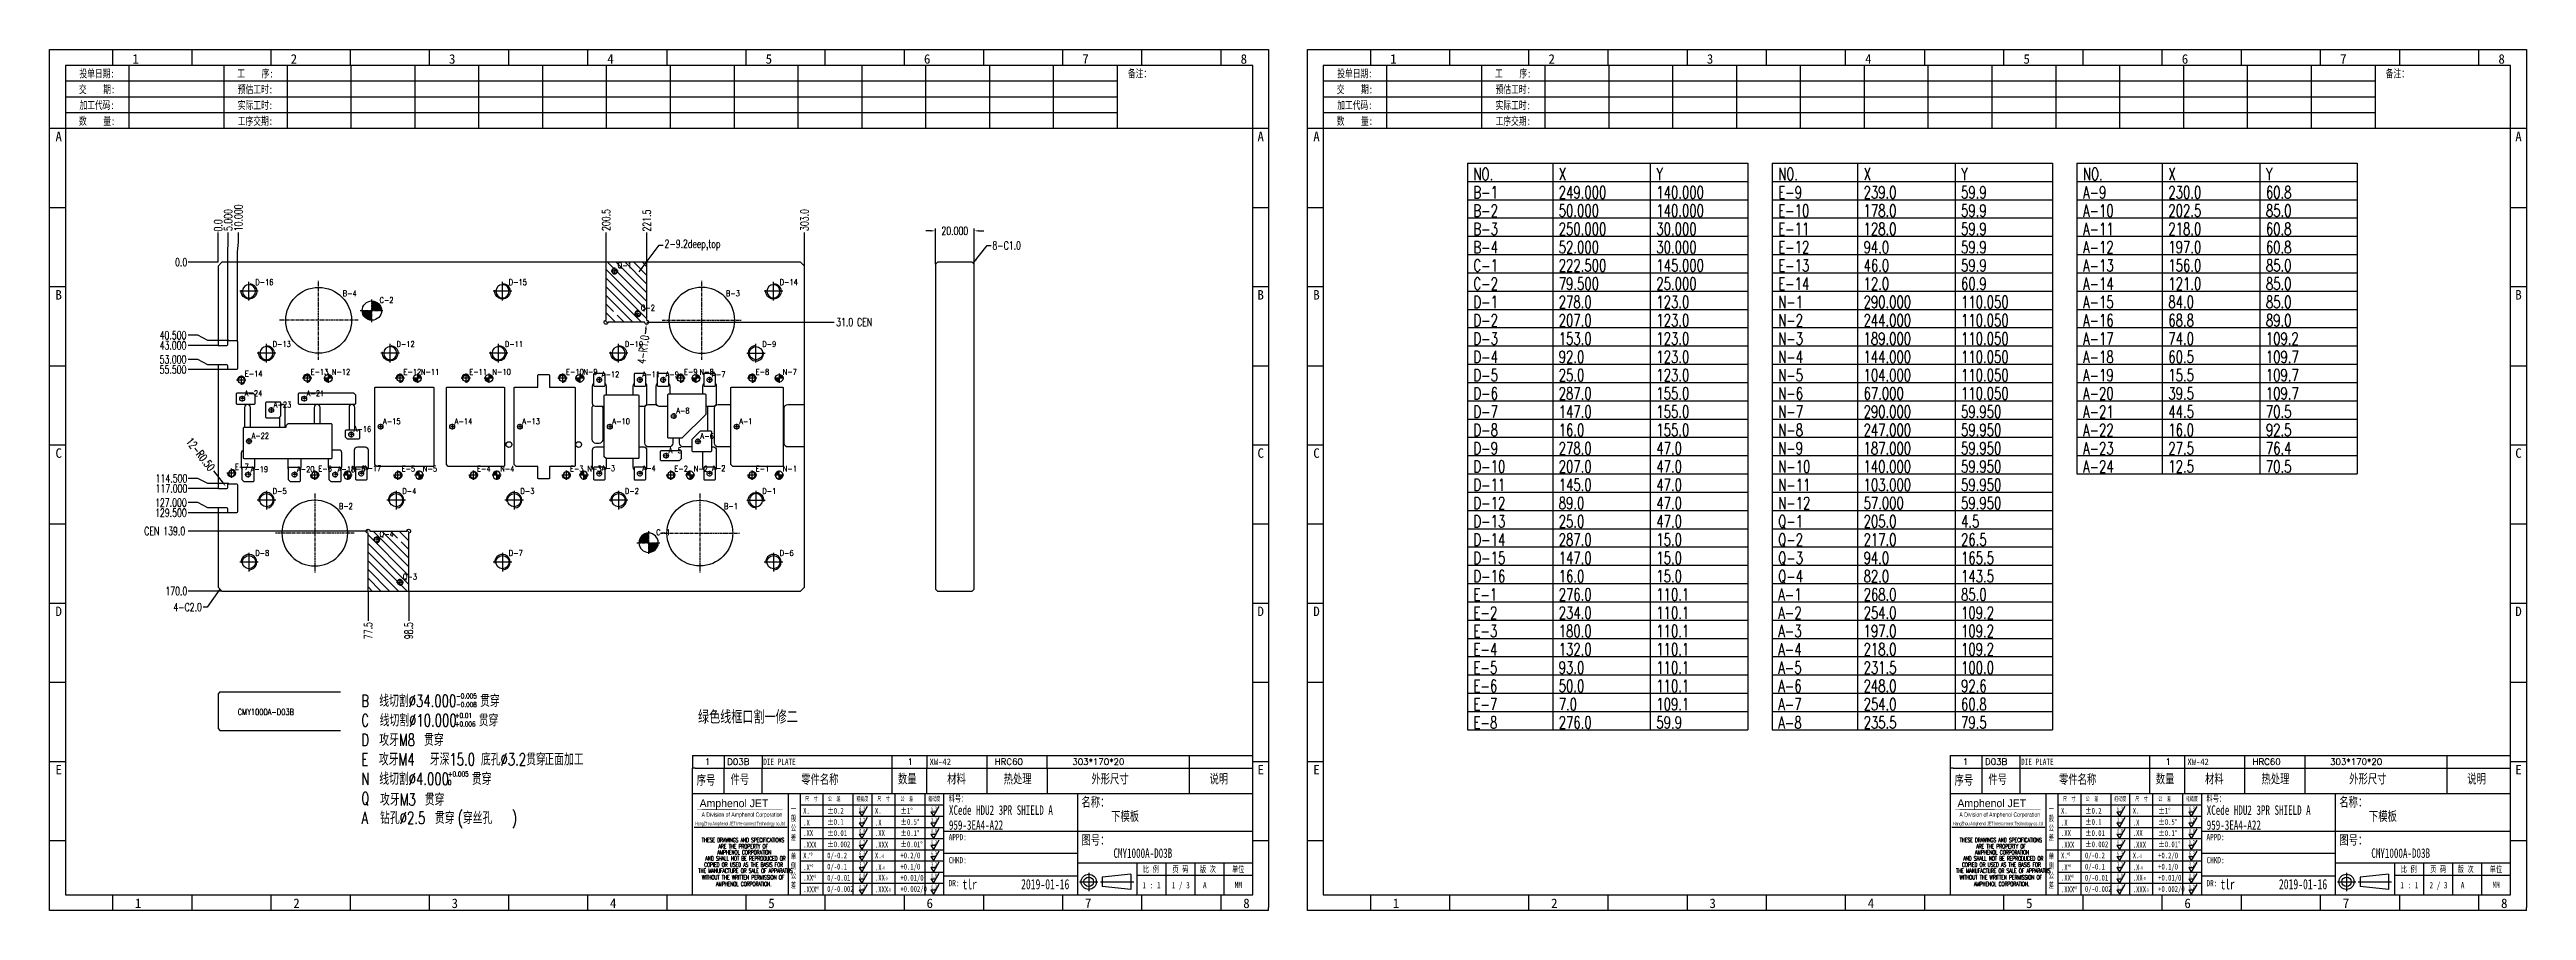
# Model space of a CAD drawing. Header units: millimetres. Extents: x -2852 to 5627, y -2271 to 1849.
# Drawn here: x 4347 to 5627, y -1221 to -776 of the extents above; entities that cross this region are included whole.
import ezdxf
from ezdxf.enums import TextEntityAlignment as Align

# ---------------------------------------------------------------- set-up
doc = ezdxf.new("R2010")
doc.units = ezdxf.units.MM
doc.header["$PDSIZE"] = 3
doc.linetypes.add('CENTER', pattern=[50.8, 31.75, -6.35, 6.35, -6.35])
doc.linetypes.add('CENTER2', pattern=[1.125, 0.75, -0.125, 0.125, -0.125])
for name, color, linetype in [('1', 7, 'Continuous'), ('41', 1, 'Continuous'), ('51', 1, 'CENTER2'), ('D03', 7, 'Continuous'), ('D031', 217, 'Continuous')]:
    doc.layers.add(name, color=color, linetype=linetype)
doc.styles.add('CH', font='仿宋_GB2312_0.ttf')
doc.styles.add('jet01', font='simplex.shx', dxfattribs={"width": 0.7, "bigfont": 'hztxt.shx'})
doc.styles.add('jet02', font='simplex.shx', dxfattribs={"width": 0.7})
doc.styles.add('SIMPLEX', font='SIMPLEX')
doc.styles.get("Standard").update_dxf_attribs({"font": '仿宋_GB2312_0.ttf', "width": 0.7})
doc.styles.add('TEXTSTYLE_1', font='TRIUMB.TTF')
doc.styles.add('TEXTSTYLE_2', font='TRIUM.TTF')
doc.styles.add('tk', font='', dxfattribs={"width": 0.7})
doc.styles.add('tk 2', font='仿宋_GB2312_0.ttf', dxfattribs={"width": 0.65})
doc.styles.add('tk 4', font='simplex.shx', dxfattribs={"width": 0.65, "bigfont": 'bigfont.shx'})
doc.styles.get('tk').set_extended_font_data('NSimSun')
doc.dimstyles.new('jet02', dxfattribs={"dimtxt": 3.5, "dimasz": 2.1, "dimexe": 1, "dimexo": 0, "dimgap": 0.5, "dimtad": 0, "dimtoh": 1, "dimdec": 3, "dimzin": 9, "dimdsep": 46, "dimtxsty": 'jet02', "dimcen": 0, "dimclrt": 256, "dimazin": 2, "dimtfac": 1, "dimtdec": 3, "dimtofl": 0, "dimtmove": 0, "dimatfit": 1, "dimfxl": 1, "dimarcsym": 0})

msp = doc.modelspace()

# ---------------------------------------------------------------- texts
at = {"layer": '1', "ltscale": 0.05, "style": 'jet01', "width": 0.7}
msp.add_text('CMY1000A-D03B', height=3.083124, dxfattribs=at).set_placement((4444.0087, -1119.7871))
at = {"layer": '41', "ltscale": 0.05, "style": 'jet01', "width": 0.7}
for s, height, p in [('NO.', 6.3, (5082.5754, -843.3166)), ('X', 6.3, (5126.6754, -843.3166)), ('Y', 6.3, (5177.0754, -843.3166)), ('NO.', 6.3, (5240.0754, -843.3166)), ('X', 6.3, (5284.1754, -843.3166)), ('Y', 6.3, (5334.5754, -843.3166)), ('NO.', 6.3, (5397.5754, -843.3166)), ('X', 6.3, (5441.6754, -843.3166)), ('Y', 6.3, (5492.0754, -843.3166)), ('B-1', 6.3, (5082.5754, -852.7666)), ('B-2', 6.3, (5082.5754, -862.2166)), ('249.000', 6.3, (5126.6754, -852.7666)), ('50.000', 6.3, (5126.6754, -862.2166)), ('140.000', 6.3, (5177.0754, -852.7666)), ('140.000', 6.3, (5177.0754, -862.2166)), ('E-9', 6.3, (5240.0754, -852.7666)), ('E-10', 6.3, (5240.0754, -862.2166)), ('239.0', 6.3, (5284.1754, -852.7666)), ('178.0', 6.3, (5284.1754, -862.2166)), ('59.9', 6.3, (5334.5754, -852.7666)), ('59.9', 6.3, (5334.5754, -862.2166)), ('A-9', 6.3, (5397.5754, -852.7666)), ('A-10', 6.3, (5397.5754, -862.2166)), ('230.0', 6.3, (5441.6754, -852.7666)), ('202.5', 6.3, (5441.6754, -862.2166)), ('85.0', 6.3, (5492.0754, -862.2166)), ('60.8', 6.3, (5492.0754, -852.7666)), ('B-3', 6.3, (5082.5754, -871.6666)), ('250.000', 6.3, (5126.6754, -871.6666)), ('30.000', 6.3, (5177.0754, -871.6666)), ('E-11', 6.3, (5240.0754, -871.6666)), ('128.0', 6.3, (5284.1754, -871.6666)), ('59.9', 6.3, (5334.5754, -871.6666)), ('A-11', 6.3, (5397.5754, -871.6666)), ('218.0', 6.3, (5441.6754, -871.6666)), ('60.8', 6.3, (5492.0754, -871.6666)), ('B-4', 6.3, (5082.5754, -881.1166)), ('52.000', 6.3, (5126.6754, -881.1166)), ('30.000', 6.3, (5177.0754, -881.1166)), ('E-12', 6.3, (5240.0754, -881.1166)), ('94.0', 6.3, (5284.1754, -881.1166)), ('59.9', 6.3, (5334.5754, -881.1166)), ('A-12', 6.3, (5397.5754, -881.1166)), ('197.0', 6.3, (5441.6754, -881.1166)), ('60.8', 6.3, (5492.0754, -881.1166)), ('D-16', 2.94, (4453.0532, -897.5133)), ('D-15', 2.94, (4584.0532, -897.5133)), ('Q-1', 2.94, (4640.2854, -888.7811)), ('D-14', 2.94, (4724.0532, -897.5133)), ('C-1', 6.3, (5082.5754, -890.5666)), ('C-2', 6.3, (5082.5754, -900.0166)), ('222.500', 6.3, (5126.6754, -890.5666)), ('79.500', 6.3, (5126.6754, -900.0166)), ('25.000', 6.3, (5177.0754, -900.0166)), ('145.000', 6.3, (5177.0754, -890.5666)), ('E-13', 6.3, (5240.0754, -890.5666)), ('E-14', 6.3, (5240.0754, -900.0166)), ('46.0', 6.3, (5284.1754, -890.5666)), ('12.0', 6.3, (5284.1754, -900.0166)), ('59.9', 6.3, (5334.5754, -890.5666)), ('60.9', 6.3, (5334.5754, -900.0166)), ('A-13', 6.3, (5397.5754, -890.5666)), ('A-14', 6.3, (5397.5754, -900.0166)), ('156.0', 6.3, (5441.6754, -890.5666)), ('121.0', 6.3, (5441.6754, -900.0166)), ('85.0', 6.3, (5492.0754, -890.5666)), ('85.0', 6.3, (5492.0754, -900.0166)), ('B-4', 2.94, (4498.2456, -903.3209)), ('C-2', 2.94, (4517.2603, -906.8062)), ('Q-2', 2.94, (4652.2854, -910.7811)), ('B-3', 2.94, (4696.2456, -903.3209)), ('D-1', 6.3, (5082.5754, -909.4666)), ('278.0', 6.3, (5126.6754, -909.4666)), ('123.0', 6.3, (5177.0754, -909.4666)), ('N-1', 6.3, (5240.0754, -909.4666)), ('290.000', 6.3, (5284.1754, -909.4666)), ('110.050', 6.3, (5334.5754, -909.4666)), ('A-15', 6.3, (5397.5754, -909.4666)), ('84.0', 6.3, (5441.6754, -909.4666)), ('85.0', 6.3, (5492.0754, -909.4666)), ('D-2', 6.3, (5082.5754, -918.9166)), ('207.0', 6.3, (5126.6754, -918.9166)), ('123.0', 6.3, (5177.0754, -918.9166)), ('N-2', 6.3, (5240.0754, -918.9166)), ('244.000', 6.3, (5284.1754, -918.9166)), ('110.050', 6.3, (5334.5754, -918.9166)), ('A-16', 6.3, (5397.5754, -918.9166)), ('68.8', 6.3, (5441.6754, -918.9166)), ('89.0', 6.3, (5492.0754, -918.9166)), ('D-13', 2.94, (4462.0532, -929.5133)), ('D-12', 2.94, (4526.0532, -929.5133)), ('D-11', 2.94, (4582.0532, -929.5133)), ('D-10', 2.94, (4644.0532, -929.5133)), ('D-9', 2.94, (4715.0532, -929.5133)), ('D-3', 6.3, (5082.5754, -928.3666)), ('D-4', 6.3, (5082.5754, -937.8166)), ('92.0', 6.3, (5126.6754, -937.8166)), ('153.0', 6.3, (5126.6754, -928.3666)), ('123.0', 6.3, (5177.0754, -928.3666)), ('123.0', 6.3, (5177.0754, -937.8166)), ('N-3', 6.3, (5240.0754, -928.3666)), ('N-4', 6.3, (5240.0754, -937.8166)), ('189.000', 6.3, (5284.1754, -928.3666)), ('144.000', 6.3, (5284.1754, -937.8166)), ('110.050', 6.3, (5334.5754, -928.3666)), ('110.050', 6.3, (5334.5754, -937.8166)), ('A-17', 6.3, (5397.5754, -928.3666)), ('A-18', 6.3, (5397.5754, -937.8166)), ('74.0', 6.3, (5441.6754, -928.3666)), ('60.5', 6.3, (5441.6754, -937.8166)), ('109.2', 6.3, (5492.0754, -928.3666)), ('109.7', 6.3, (5492.0754, -937.8166)), ('E-14', 2.94, (4447.639, -944.8775)), ('E-13', 2.94, (4481.639, -943.8775)), ('N-12', 2.94, (4492.639, -943.8775)), ('E-12', 2.94, (4529.639, -943.8775)), ('N-11', 2.94, (4538.639, -943.8775)), ('E-11', 2.94, (4563.639, -943.8775)), ('N-10', 2.94, (4575.639, -943.8775)), ('E-10', 2.94, (4613.639, -943.8775)), ('N-9', 2.94, (4622.639, -943.8775)), ('A-12', 2.94, (4632.1087, -945.2079)), ('A-11', 2.94, (4653.1087, -945.2079)), ('A-9', 2.94, (4665.1087, -945.2079)), ('E-9', 2.94, (4674.639, -943.8775)), ('N-8', 2.94, (4682.639, -943.8775)), ('A-7', 2.94, (4689.1087, -945.2079)), ('E-8', 2.94, (4711.639, -943.8775)), ('N-7', 2.94, (4725.639, -943.8775)), ('D-5', 6.3, (5082.5754, -947.2666)), ('25.0', 6.3, (5126.6754, -947.2666)), ('123.0', 6.3, (5177.0754, -947.2666)), ('N-5', 6.3, (5240.0754, -947.2666)), ('104.000', 6.3, (5284.1754, -947.2666)), ('110.050', 6.3, (5334.5754, -947.2666)), ('A-19', 6.3, (5397.5754, -947.2666)), ('15.5', 6.3, (5441.6754, -947.2666)), ('109.7', 6.3, (5492.0754, -947.2666)), ('A-24', 2.94, (4447.6087, -954.9579)), ('A-23', 2.94, (4462.6087, -960.8579)), ('A-21', 2.94, (4479.6087, -954.9579)), ('D-6', 6.3, (5082.5754, -956.7166)), ('D-7', 6.3, (5082.5754, -966.1666)), ('287.0', 6.3, (5126.6754, -956.7166)), ('147.0', 6.3, (5126.6754, -966.1666)), ('155.0', 6.3, (5177.0754, -956.7166)), ('155.0', 6.3, (5177.0754, -966.1666)), ('N-6', 6.3, (5240.0754, -956.7166)), ('N-7', 6.3, (5240.0754, -966.1666)), ('290.000', 6.3, (5284.1754, -966.1666)), ('67.000', 6.3, (5284.1754, -956.7166)), ('59.950', 6.3, (5334.5754, -966.1666)), ('110.050', 6.3, (5334.5754, -956.7166)), ('A-20', 6.3, (5397.5754, -956.7166)), ('A-21', 6.3, (5397.5754, -966.1666)), ('39.5', 6.3, (5441.6754, -956.7166)), ('44.5', 6.3, (5441.6754, -966.1666)), ('70.5', 6.3, (5492.0754, -966.1666)), ('109.7', 6.3, (5492.0754, -956.7166)), ('A-16', 2.94, (4503.8887, -973.4879)), ('A-15', 2.94, (4519.1087, -969.4579)), ('A-14', 2.94, (4556.1087, -969.4579)), ('A-13', 2.94, (4591.1087, -969.4579)), ('A-10', 2.94, (4637.6087, -969.4579)), ('A-8', 2.94, (4670.6087, -963.9579)), ('A-1', 2.94, (4703.1087, -969.4579)), ('D-8', 6.3, (5082.5754, -975.6166)), ('16.0', 6.3, (5126.6754, -975.6166)), ('155.0', 6.3, (5177.0754, -975.6166)), ('N-8', 6.3, (5240.0754, -975.6166)), ('247.000', 6.3, (5284.1754, -975.6166)), ('59.950', 6.3, (5334.5754, -975.6166)), ('A-22', 6.3, (5397.5754, -975.6166)), ('16.0', 6.3, (5441.6754, -975.6166)), ('92.5', 6.3, (5492.0754, -975.6166)), ('A-22', 2.94, (4451.1087, -976.9579)), ('A-5', 2.94, (4666.6087, -984.4579)), ('A-6', 2.94, (4683.1087, -977.0579)), ('D-9', 6.3, (5082.5754, -985.0666)), ('278.0', 6.3, (5126.6754, -985.0666)), ('47.0', 6.3, (5177.0754, -985.0666)), ('N-9', 6.3, (5240.0754, -985.0666)), ('187.000', 6.3, (5284.1754, -985.0666)), ('59.950', 6.3, (5334.5754, -985.0666)), ('A-23', 6.3, (5397.5754, -985.0666)), ('27.5', 6.3, (5441.6754, -985.0666)), ('76.4', 6.3, (5492.0754, -985.0666)), ('E-7', 2.94, (4442.639, -992.9775)), ('A-19', 2.94, (4450.6087, -994.2079)), ('A-20', 2.94, (4474.6087, -994.2079)), ('E-6', 2.94, (4485.639, -993.9775)), ('A-18', 2.94, (4495.6087, -994.2079)), ('N-6', 2.94, (4502.639, -993.9775)), ('A-17', 2.94, (4509.1087, -993.7079)), ('E-5', 2.94, (4528.639, -993.9775)), ('N-5', 2.94, (4539.639, -993.9775)), ('E-4', 2.94, (4567.639, -993.9775)), ('N-4', 2.94, (4579.639, -993.9775)), ('E-3', 2.94, (4615.639, -993.9775)), ('N-3', 2.94, (4624.639, -993.9775)), ('A-3', 2.94, (4632.1087, -993.7079)), ('A-4', 2.94, (4653.1087, -993.7079)), ('E-2', 2.94, (4669.639, -993.9775)), ('N-2', 2.94, (4679.639, -993.9775)), ('A-2', 2.94, (4689.1087, -993.7079)), ('E-1', 2.94, (4711.639, -993.9775)), ('N-1', 2.94, (4725.639, -993.9775)), ('D-10', 6.3, (5082.5754, -994.5166)), ('D-11', 6.3, (5082.5754, -1003.9666)), ('207.0', 6.3, (5126.6754, -994.5166)), ('145.0', 6.3, (5126.6754, -1003.9666)), ('47.0', 6.3, (5177.0754, -994.5166)), ('47.0', 6.3, (5177.0754, -1003.9666)), ('N-10', 6.3, (5240.0754, -994.5166)), ('N-11', 6.3, (5240.0754, -1003.9666)), ('140.000', 6.3, (5284.1754, -994.5166)), ('103.000', 6.3, (5284.1754, -1003.9666)), ('59.950', 6.3, (5334.5754, -994.5166)), ('59.950', 6.3, (5334.5754, -1003.9666)), ('A-24', 6.3, (5397.5754, -994.5166)), ('12.5', 6.3, (5441.6754, -994.5166)), ('70.5', 6.3, (5492.0754, -994.5166)), ('D-5', 2.94, (4462.0532, -1005.5133)), ('B-2', 2.94, (4496.2456, -1013.3209)), ('D-4', 2.94, (4529.0532, -1005.5133)), ('D-3', 2.94, (4590.0532, -1005.5133)), ('D-2', 2.94, (4644.0532, -1005.5133)), ('B-1', 2.94, (4695.2456, -1013.3209)), ('D-1', 2.94, (4715.0532, -1005.5133)), ('D-12', 6.3, (5082.5754, -1013.4166)), ('89.0', 6.3, (5126.6754, -1013.4166)), ('47.0', 6.3, (5177.0754, -1013.4166)), ('N-12', 6.3, (5240.0754, -1013.4166)), ('57.000', 6.3, (5284.1754, -1013.4166)), ('59.950', 6.3, (5334.5754, -1013.4166)), ('C-1', 2.94, (4660.2603, -1026.8062)), ('D-13', 6.3, (5082.5754, -1022.8666)), ('25.0', 6.3, (5126.6754, -1022.8666)), ('47.0', 6.3, (5177.0754, -1022.8666)), ('Q-1', 6.3, (5240.0754, -1022.8666)), ('205.0', 6.3, (5284.1754, -1022.8666)), ('4.5', 6.3, (5334.5754, -1022.8666)), ('D-8', 2.94, (4453.0532, -1037.5133)), ('Q-4', 2.94, (4517.2854, -1027.7811)), ('D-7', 2.94, (4584.0532, -1037.5133)), ('D-6', 2.94, (4724.0532, -1037.5133)), ('D-14', 6.3, (5082.5754, -1032.3166)), ('D-15', 6.3, (5082.5754, -1041.7666)), ('287.0', 6.3, (5126.6754, -1032.3166)), ('147.0', 6.3, (5126.6754, -1041.7666)), ('15.0', 6.3, (5177.0754, -1032.3166)), ('15.0', 6.3, (5177.0754, -1041.7666)), ('Q-2', 6.3, (5240.0754, -1032.3166)), ('Q-3', 6.3, (5240.0754, -1041.7666)), ('217.0', 6.3, (5284.1754, -1032.3166)), ('94.0', 6.3, (5284.1754, -1041.7666)), ('26.5', 6.3, (5334.5754, -1032.3166)), ('165.5', 6.3, (5334.5754, -1041.7666)), ('Q-3', 2.94, (4529.2854, -1049.7811)), ('D-16', 6.3, (5082.5754, -1051.2166)), ('16.0', 6.3, (5126.6754, -1051.2166)), ('15.0', 6.3, (5177.0754, -1051.2166)), ('Q-4', 6.3, (5240.0754, -1051.2166)), ('82.0', 6.3, (5284.1754, -1051.2166)), ('143.5', 6.3, (5334.5754, -1051.2166)), ('E-1', 6.3, (5082.5754, -1060.6666)), ('276.0', 6.3, (5126.6754, -1060.6666)), ('110.1', 6.3, (5177.0754, -1060.6666)), ('A-1', 6.3, (5240.0754, -1060.6666)), ('268.0', 6.3, (5284.1754, -1060.6666)), ('85.0', 6.3, (5334.5754, -1060.6666)), ('E-2', 6.3, (5082.5754, -1070.1166)), ('E-3', 6.3, (5082.5754, -1079.5666)), ('234.0', 6.3, (5126.6754, -1070.1166)), ('180.0', 6.3, (5126.6754, -1079.5666)), ('110.1', 6.3, (5177.0754, -1070.1166)), ('110.1', 6.3, (5177.0754, -1079.5666)), ('A-2', 6.3, (5240.0754, -1070.1166)), ('A-3', 6.3, (5240.0754, -1079.5666)), ('254.0', 6.3, (5284.1754, -1070.1166)), ('197.0', 6.3, (5284.1754, -1079.5666)), ('109.2', 6.3, (5334.5754, -1070.1166)), ('109.2', 6.3, (5334.5754, -1079.5666)), ('E-4', 6.3, (5082.5754, -1089.0166)), ('132.0', 6.3, (5126.6754, -1089.0166)), ('110.1', 6.3, (5177.0754, -1089.0166)), ('A-4', 6.3, (5240.0754, -1089.0166)), ('218.0', 6.3, (5284.1754, -1089.0166)), ('109.2', 6.3, (5334.5754, -1089.0166)), ('E-5', 6.3, (5082.5754, -1098.4666)), ('93.0', 6.3, (5126.6754, -1098.4666)), ('110.1', 6.3, (5177.0754, -1098.4666)), ('A-5', 6.3, (5240.0754, -1098.4666)), ('231.5', 6.3, (5284.1754, -1098.4666)), ('100.0', 6.3, (5334.5754, -1098.4666)), ('B', 6.3, (4507.8869, -1115.6584)), ('线切割%%c34.000', 6.3, (4517.1269, -1115.6584)), ('-0.005', 2.52, (4556.8169, -1111.2484)), ('-0.008', 2.52, (4556.8169, -1115.6584)), ('贯穿', 6.3, (4569.2069, -1115.6584)), ('E-6', 6.3, (5082.5754, -1107.9166)), ('E-7', 6.3, (5082.5754, -1117.3666)), ('50.0', 6.3, (5126.6754, -1107.9166)), ('7.0', 6.3, (5126.6754, -1117.3666)), ('110.1', 6.3, (5177.0754, -1107.9166)), ('109.1', 6.3, (5177.0754, -1117.3666)), ('A-6', 6.3, (5240.0754, -1107.9166)), ('A-7', 6.3, (5240.0754, -1117.3666)), ('248.0', 6.3, (5284.1754, -1107.9166)), ('254.0', 6.3, (5284.1754, -1117.3666)), ('92.6', 6.3, (5334.5754, -1107.9166)), ('60.8', 6.3, (5334.5754, -1117.3666)), ('C', 6.3, (4507.8869, -1125.7384)), ('线切割%%c10.000', 6.3, (4517.3369, -1125.7384)), ('+0.01', 2.52, (4556.1869, -1121.3284)), ('+0.006', 2.52, (4556.1869, -1125.7384)), ('贯穿', 6.3, (4568.4929, -1125.7384)), ('E-8', 6.3, (5082.5754, -1126.8166)), ('276.0', 6.3, (5126.6754, -1126.8166)), ('59.9', 6.3, (5177.0754, -1126.8166)), ('A-8', 6.3, (5240.0754, -1126.8166)), ('235.5', 6.3, (5284.1754, -1126.8166)), ('79.5', 6.3, (5334.5754, -1126.8166)), ('D', 6.3, (4507.8869, -1135.8184)), ('攻牙M4', 6.3, (4516.9169, -1145.8984)), ('攻牙M8', 6.3, (4517.1269, -1135.8184)), ('贯穿', 6.3, (4540.2269, -1135.8184)), (' 牙深15.0 底孔%%c3.2贯穿', 6.3, (4540.2269, -1145.8984)), ('正面加工', 6.3, (4602.458, -1145.8984)), ('E', 6.3, (4507.8869, -1145.8984)), ('N', 6.3, (4507.8869, -1155.9784)), ('线切割%%c4.000', 6.3, (4517.1269, -1155.9784)), ('+0.005', 2.52, (4552.6169, -1151.5684)), ('贯穿', 6.3, (4565.0069, -1155.9784)), ('Q', 6.3, (4507.8869, -1166.0584)), ('攻牙M3', 6.3, (4517.5469, -1166.6584)), ('贯穿', 6.3, (4540.6469, -1166.6584)), ('0', 2.52, (4552.6169, -1155.9784)), ('A', 6.3, (4507.8869, -1176.1384)), ('钻孔%%c2.5', 6.3, (4517.5469, -1176.1384)), ('贯穿', 6.3, (4545.8969, -1176.1384)), ('(穿丝孔   )', 6.3, (4557.6933, -1176.1384))]:
    msp.add_text(s, height=height, dxfattribs=at).set_placement(p)
at = {"layer": '41', "ltscale": 0.05, "char_height": 4.2, "style": 'jet02'}
for s, insert, attachment_point in [('2-9.2deep,top', (4664.5252, -876.9013), 4), ('8-C1.0', (4833.9785, -877.0844), 4), ('4-C2.0', (4425.451, -1064.0518), 6)]:
    msp.add_mtext(s, dxfattribs=dict(at, insert=insert, attachment_point=attachment_point))
at = {"layer": '41', "color": 3, "ltscale": 0.05, "insert": (4681.8617, -1120.9505), "char_height": 6, "attachment_point": 4, "style": 'jet02'}
msp.add_mtext('{\\fSimSun|b0|i0|c134|p54;绿色线框口割一修二}', dxfattribs=at)

# ---------------------------------------------------------------- blocks, each defined once
blk = doc.blocks.new('A3-N')
at = {"layer": '1', "color": 1}
for p, q in [((0, 0), (0, 296.73)), ((0, 296.73), (420, 296.73)), ((21.82, 291.27), (21.82, 296.73)), ((49.09, 291.27), (49.09, 296.73)), ((76.36, 291.27), (76.36, 296.73)), ((103.64, 291.27), (103.64, 296.73)), ((103.64, 291.27), (103.64, 296.73)), ((103.64, 291.27), (103.64, 296.73)), ((130.91, 291.27), (130.91, 296.73)), ((158.18, 291.27), (158.18, 296.73)), ((185.45, 291.27), (185.45, 296.73)), ((212.73, 291.27), (212.73, 296.73)), ((240, 291.27), (240, 296.73)), ((267.27, 291.27), (267.27, 296.73)), ((294.55, 291.27), (294.55, 296.73)), ((321.82, 291.27), (321.82, 296.73)), ((349.09, 291.27), (349.09, 296.73)), ((376.36, 291.27), (376.36, 296.73)), ((403.64, 291.27), (403.64, 296.73)), ((420, 296.73), (420, 1)), ((5.45, 269.45), (0, 269.45)), ((420, 269.45), (414.55, 269.45)), ((5.45, 242.18), (0, 242.18)), ((420, 242.18), (414.55, 242.18)), ((5.45, 214.91), (0, 214.91)), ((420, 214.91), (414.55, 214.91)), ((5.45, 187.64), (0, 187.64)), ((420, 187.64), (414.55, 187.64)), ((5.45, 160.36), (0, 160.36)), ((420, 160.36), (414.55, 160.36)), ((5.45, 133.09), (0, 133.09)), ((420, 133.09), (414.55, 133.09)), ((5.45, 105.82), (0, 105.82)), ((420, 105.82), (414.55, 105.82)), ((5.45, 78.55), (0, 78.55)), ((420, 78.55), (414.55, 78.55)), ((5.45, 51.27), (0, 51.27)), ((420, 51.27), (414.55, 51.27)), ((222.45, 49.09), (221.45, 49.09)), ((221.45, 49.09), (221.45, 40.36)), ((222.45, 49.09), (414.55, 49.09)), ((232.36, 49.09), (232.36, 40.36)), ((245.45, 49.09), (245.45, 40.36)), ((290.18, 49.09), (290.18, 40.36)), ((302.18, 49.09), (302.18, 40.36)), ((322.91, 49.09), (322.91, 40.36)), ((343.64, 49.09), (343.64, 40.36)), ((392.73, 40.36), (392.73, 49.09)), ((258.55, 40.36), (258.55, 5.44)), ((266.45, 40.36), (266.45, 5.44)), ((276.78, 40.36), (276.78, 5.45)), ((291.18, 40.36), (291.18, 5.45)), ((301.51, 40.37), (301.51, 5.46)), ((308.01, 40.36), (308.01, 5.45)), ((354.09, 40.36), (354.09, 5.45)), ((308.01, 32.39), (258.55, 32.39)), ((308.01, 28.54), (258.55, 28.54)), ((414.55, 27.27), (308.01, 27.27)), ((5.45, 24), (0, 24)), ((308.01, 24.69), (258.55, 24.69)), ((354.09, 19.63), (308.01, 19.63)), ((420, 24), (414.55, 24)), ((308.01, 16.99), (258.55, 16.99)), ((308.01, 13.14), (258.55, 13.14)), ((308.01, 9.29), (258.55, 9.29)), ((308.01, 11.99), (354.09, 11.99)), ((414.55, 16.36), (354.09, 16.36)), ((372.51, 12.49), (362.69, 11.5)), ((362.69, 11.5), (362.69, 8.23)), ((372.51, 12.49), (372.51, 7.25)), ((374.55, 16.36), (374.55, 5.45)), ((414.55, 12), (374.55, 12)), ((384.55, 16.36), (384.55, 5.45)), ((394.55, 16.36), (394.55, 5.45)), ((404.55, 16.36), (404.55, 5.45)), ((1, 0), (0, 0)), ((420, 0), (1, 0)), ((21.82, 0), (21.82, 5.45)), ((49.09, 0), (49.09, 5.45)), ((76.36, 0), (76.36, 5.45)), ((103.64, 0), (103.64, 5.45)), ((130.91, 0), (130.91, 5.45)), ((158.18, 0), (158.18, 5.45)), ((185.45, 0), (185.45, 5.45)), ((212.73, 0), (212.73, 5.45)), ((240, 0), (240, 5.45)), ((267.27, 0), (267.27, 5.45)), ((294.55, 0), (294.55, 5.45)), ((321.82, 0), (321.82, 5.45)), ((349.09, 0), (349.09, 5.45)), ((372.51, 7.25), (362.69, 8.23)), ((376.36, 0), (376.36, 5.45)), ((403.64, 0), (403.64, 5.45)), ((420, 0), (420, 1))]:
    blk.add_line(p, q, dxfattribs=at)
at = {"layer": '1'}
for p, q in [((414.55, 278.18), (414.55, 284.73)), ((221.45, 40.36), (221.45, 5.45)), ((221.45, 40.36), (414.55, 40.36)), ((221.45, 40.36), (414.55, 40.36)), ((254.41, 40.36), (254.41, 5.45)), ((308.01, 36.24), (258.55, 36.24)), ((283.28, 40.36), (283.28, 5.45)), ((222.08, 28.67), (254.12, 28.67)), ((308.01, 20.84), (254.41, 20.84))]:
    blk.add_line(p, q, dxfattribs=at)
at = {"layer": '1', "color": 1, "ltscale": 0.05}
for p, q in [((281.68, 35.84), (279.79, 32.56)), ((306.41, 35.84), (304.52, 32.56)), ((278.93, 34.04), (279.79, 32.56)), ((278.93, 34.04), (280.65, 34.04)), ((278.93, 30.19), (279.79, 28.71)), ((278.93, 30.19), (280.65, 30.19)), ((278.93, 26.34), (279.79, 24.86)), ((278.93, 26.34), (280.65, 26.34)), ((281.68, 31.99), (279.79, 28.71)), ((281.68, 28.14), (279.79, 24.86)), ((303.66, 34.05), (304.52, 32.56)), ((303.66, 34.05), (305.38, 34.05)), ((303.66, 30.2), (305.38, 30.2)), ((303.66, 30.2), (304.52, 28.71)), ((303.66, 26.35), (304.52, 24.86)), ((303.66, 26.35), (305.38, 26.35)), ((306.41, 31.99), (304.52, 28.71)), ((306.41, 28.14), (304.52, 24.86)), ((278.93, 22.49), (280.65, 22.49)), ((278.93, 22.49), (279.79, 21.01)), ((278.93, 18.66), (279.79, 17.17)), ((278.93, 18.66), (280.65, 18.66)), ((281.68, 24.29), (279.79, 21.01)), ((281.68, 20.45), (279.79, 17.17)), ((303.66, 22.5), (305.38, 22.5)), ((303.66, 22.5), (304.52, 21.01)), ((303.66, 18.66), (304.52, 17.18)), ((303.66, 18.66), (305.38, 18.66)), ((306.41, 24.29), (304.52, 21.01)), ((306.41, 20.46), (304.52, 17.18)), ((278.93, 14.81), (280.65, 14.81)), ((278.93, 14.81), (279.79, 13.32)), ((278.93, 10.96), (279.79, 9.47)), ((278.93, 10.96), (280.65, 10.96)), ((281.68, 16.6), (279.79, 13.32)), ((281.68, 12.75), (279.79, 9.47)), ((281.68, 8.9), (279.79, 5.62)), ((303.66, 14.81), (305.38, 14.81)), ((303.66, 14.81), (304.52, 13.33)), ((303.66, 10.96), (304.52, 9.48)), ((303.66, 10.96), (305.38, 10.96)), ((306.41, 16.61), (304.52, 13.33)), ((306.41, 12.76), (304.52, 9.48)), ((306.41, 8.91), (304.52, 5.63)), ((278.93, 7.11), (279.79, 5.62)), ((278.93, 7.11), (280.65, 7.11)), ((303.66, 7.11), (305.38, 7.11)), ((303.66, 7.11), (304.52, 5.63))]:
    blk.add_line(p, q, dxfattribs=at)
at = {"layer": '1', "color": 1, "ltscale": 0.1}
for p, q in [((354.86, 9.87), (361.17, 9.87)), ((358.01, 13.02), (358.01, 6.71)), ((362.03, 9.87), (373.54, 9.87))]:
    blk.add_line(p, q, dxfattribs=at)
at = {"layer": '1'}
blk.add_lwpolyline([(221.45, 5.45), (414.55, 5.45), (414.55, 291.27), (5.45, 291.27), (5.45, 5.45), (414.55, 5.45)], dxfattribs=at)
at = {"layer": '1', "color": 7, "linetype": 'Continuous', "const_width": 0.123}
blk.add_lwpolyline([(223.11, 34.74), (252.6, 34.76)], dxfattribs=at)
at = {"layer": '1', "color": 1}
for radius in [2.62, 1.64]:
    blk.add_circle((358.01, 9.87), radius, dxfattribs=at)
at = {"layer": '41'}
for p, q in [((27.27, 291.27), (27.27, 269.45)), ((60, 291.27), (60, 269.45)), ((81.82, 291.27), (81.82, 269.45)), ((103.82, 291.27), (103.82, 269.45)), ((125.82, 291.27), (125.82, 269.45)), ((147.82, 291.27), (147.82, 269.45)), ((169.82, 291.27), (169.82, 269.45)), ((191.82, 291.27), (191.82, 269.45)), ((213.82, 291.27), (213.82, 269.45)), ((235.82, 291.27), (235.82, 269.45)), ((257.82, 291.27), (257.82, 269.45)), ((279.82, 291.27), (279.82, 269.45)), ((301.82, 291.27), (301.82, 269.45)), ((323.82, 291.27), (323.82, 269.45)), ((345.82, 291.27), (345.82, 269.45)), ((367.82, 291.27), (367.82, 269.45)), ((367.82, 285.82), (5.45, 285.82)), ((367.82, 280.36), (5.45, 280.36)), ((367.82, 274.91), (5.45, 274.91)), ((414.55, 269.45), (5.45, 269.45))]:
    blk.add_line(p, q, dxfattribs=at)
at = {"layer": '1', "style": 'tk', "width": 0.7}
for s, p in [('投单日期:', (16.36, 288.55)), ('工    序:', (70.91, 288.55)), ('备注：', (375.51, 288.55)), ('交    期:', (16.36, 283.09)), ('预估工时:', (70.91, 283.09)), ('加工代码:', (16.36, 277.64)), ('数    量:', (16.36, 272.18)), ('工序交期:', (70.91, 272.18)), ('实际工时:', (70.91, 277.64))]:
    blk.add_text(s, height=2.727, dxfattribs=at).set_placement(p, align=Align.MIDDLE)
at = {"layer": '1', "color": 1}
for s, p in [('1', (29.64, 295.11)), ('2', (84.18, 295.11)), ('3', (138.73, 295.11)), ('4', (193.27, 295.11)), ('5', (247.82, 295.11)), ('6', (302.36, 295.11)), ('7', (356.91, 295.11)), ('8', (411.45, 295.11)), ('1', (30.53, 4.11)), ('2', (85.08, 4.11)), ('3', (139.62, 4.11)), ('4', (194.17, 4.11)), ('5', (248.72, 4.11)), ('6', (303.26, 4.11)), ('7', (357.81, 4.11)), ('8', (412.35, 4.11))]:
    blk.add_text(s, height=3.27, dxfattribs=at).set_placement(p, align=Align.TOP_CENTER)
for s, p in [('A', (2.04, 268.36)), ('B', (2.04, 213.82)), ('C', (2.04, 159.27)), ('D', (2.04, 104.73)), ('E', (2.04, 50.18))]:
    blk.add_text(s, height=3.27, dxfattribs=at).set_placement(p, align=Align.TOP_LEFT)
for s, p in [('A', (418.37, 268.36)), ('B', (418.37, 213.82)), ('C', (418.37, 159.27)), ('D', (418.37, 104.73)), ('E', (418.37, 50.18))]:
    blk.add_text(s, height=3.27, dxfattribs=at).set_placement(p, align=Align.TOP_RIGHT)
at = {"layer": '1', "color": 1, "style": 'tk 2', "width": 0.7}
for s, height, p in [('序号', 3.273, (222.96, 43.34)), ('件号', 3.273, (234.62, 43.61)), ('零件名称', 3.273, (258.97, 43.61)), ('数量', 3.273, (292.3, 43.78)), ('材料', 3.273, (309.27, 43.78)), ('热处理', 3.273, (328.71, 43.78)), ('外形尺寸', 3.273, (358.94, 43.78)), ('说明', 3.273, (399.61, 43.78)), ('料号：', 2.182, (309.77, 37.46)), ('名称：', 3.273, (355.52, 35.79)), ('图号：', 3.273, (355.52, 22.7)), ('比 例', 2.182, (376.69, 13.18)), ('页 码', 2.182, (386.85, 13.18)), ('版 次', 2.182, (396.31, 13.18)), ('单位', 2.182, (407.35, 13.18))]:
    blk.add_text(s, height=height, dxfattribs=at).set_placement(p)
at = {"layer": '1', "color": 7, "linetype": 'Continuous', "style": 'TEXTSTYLE_1'}
blk.add_text('Amphenol JET', height=2.7, dxfattribs=at).set_placement((223.96, 35.61))
at = {"layer": '1', "color": 1, "style": 'tk 2', "width": 0.7}
for s, p in [('X.', (259.64, 34.37)), ('%%P0.2', (267.9, 34.37)), ('X.', (284.37, 34.37)), ('%%P1%%D', (293.12, 34.37)), ('.X', (259.64, 30.28)), ('.XX', (259.64, 26.71)), ('%%P0.1', (267.9, 30.52)), ('%%P0.01', (267.9, 26.67)), ('.X', (284.37, 30.28)), ('.XX', (284.37, 26.71)), ('%%P0.5%%D', (293.12, 30.52)), ('%%P0.1%%D', (293.12, 26.67)), ('X.', (259.64, 18.97)), ('.XXX', (259.64, 22.68)), ('0/-0.2', (267.9, 18.97)), ('%%P0.002', (267.9, 22.82)), ('X.', (284.37, 18.97)), ('.XXX', (284.37, 22.68)), ('+0.2/0', (293.12, 18.97)), ('%%P0.01%%D', (293.12, 22.82)), ('.X', (259.64, 14.88)), ('.XX', (259.64, 11.31)), ('0/-0.1', (267.9, 15.12)), ('0/-0.01', (267.9, 11.27)), ('0/-0.002', (267.9, 7.42)), ('.X', (284.37, 14.88)), ('.XX', (284.37, 11.31)), ('+0.1/0', (293.12, 15.12)), ('+0.01/0', (293.12, 11.27)), ('+0.002/0', (293.12, 7.42)), ('.XXX', (259.64, 7.28)), ('.XXX', (284.37, 7.28))]:
    blk.add_text(s, height=2, dxfattribs=at).set_placement(p, align=Align.MIDDLE_LEFT)
at = {"layer": '1', "color": 1, "ltscale": 0.05, "style": 'tk 2', "width": 0.5}
for s, p in [('6.3', (279.01, 34.26)), ('6.3', (303.74, 34.27)), ('3.2', (279.01, 30.41)), ('0.8', (279.01, 26.56)), ('3.2', (303.74, 30.42)), ('0.8', (303.74, 26.57)), ('0.2', (279.01, 22.71)), ('6.3', (279.01, 18.87)), ('0.2', (303.74, 22.72)), ('6.3', (303.74, 18.88)), ('3.2', (279.01, 15.02)), ('0.8', (279.01, 11.17)), ('0.2', (279.01, 7.32)), ('3.2', (303.74, 15.03)), ('0.8', (303.74, 11.18)), ('0.2', (303.74, 7.33))]:
    blk.add_text(s, height=1.6, dxfattribs=at).set_placement(p)
at = {"layer": '1', "color": 7, "linetype": 'Continuous'}
for s, height, style, width, p in [('HangZhou Amphenol JET Interconnect Technology co.,ltd ', 1.2, 'TEXTSTYLE_2', 0.6, (222.47, 29.36)), ('A Division of Amphenol Corporation', 1.5, 'TEXTSTYLE_2', 0.7, (224.64, 32.29)), ('THESE DRAWINGS AND SPECIFICATIONS', 1.5, 'tk 4', 0.6, (224.73, 23.52)), ('AND SHALL NOT BE REPRODUCED OR', 1.5, 'tk 4', 0.6, (225.95, 17.17)), ('AMPHENOL CORPORATION', 1.5, 'tk 4', 0.6, (230.04, 19.27)), ('ARE THE PROPERTY OF', 1.5, 'tk 4', 0.6, (230.45, 21.35)), ('THE MANUFACTURE OR SALE OF APPARATUS', 1.5, 'tk 4', 0.6, (223.5, 12.92)), ('WITHOUT THE WRITTEN PERMISSION OF', 1.5, 'tk 4', 0.6, (224.73, 10.67)), ('COPIED OR USED AS THE BASIS FOR', 1.5, 'tk 4', 0.6, (225.54, 15.02)), ('AMPHENOL CORPORATION.', 1.5, 'tk 4', 0.6, (229.63, 8.4))]:
    blk.add_text(s, height=height, dxfattribs=dict(at, style=style, width=width)).set_placement(p)
at = {"layer": '1', "style": 'tk 2', "width": 0.7}
for s, p in [('APPD:', (309.77, 24.21)), ('CHKD:', (309.77, 16.27)), ('DR:', (309.77, 8.35))]:
    blk.add_text(s, height=2.182, dxfattribs=at).set_placement(p)
at = {"layer": '1', "color": 7, "style": 'tk 2', "width": 0.7}
blk.add_text('MM', height=2.182, dxfattribs=at).set_placement((408.31, 7.75))
at = {"layer": '1', "ltscale": 0.05, "char_height": 2, "width": 2.5195, "attachment_point": 1, "style": 'tk 2'}
for s, insert in [('一般公差', (255.39, 36.11)), ('单侧公差', (255.39, 19.71))]:
    blk.add_mtext(s, dxfattribs=dict(at, insert=insert))
at = {"layer": '1', "color": 1, "ltscale": 0.05, "char_height": 1.5, "width": 6.3627, "attachment_point": 1, "style": 'tk 2'}
for s, insert in [('尺  寸', (260.31, 39.25)), ('公  差', (268.17, 39.25)), ('粗糙度', (277.98, 39.25)), ('尺  寸', (285.2, 39.25)), ('公  差', (293.18, 39.25)), ('粗糙度', (302.71, 39.26))]:
    blk.add_mtext(s, dxfattribs=dict(at, insert=insert))
at = {"layer": '1', "color": 1, "ltscale": 0.05, "char_height": 1.2, "width": 5.1396, "attachment_point": 1, "line_spacing_factor": 0.8, "style": 'tk 2'}
for s, insert in [('+0', (261.58, 20.13)), ('-0', (286.31, 19.33)), ('+0', (261.88, 16.09)), ('+0', (262.79, 12.45)), ('-0', (286.61, 15.29)), ('-0', (287.51, 11.65)), ('+0', (263.87, 8.44)), ('-0', (288.59, 7.64))]:
    blk.add_mtext(s, dxfattribs=dict(at, insert=insert))
at = {"layer": '1', "style": 'tk 2', "width": 0.7}
for tag, p in [('PATR-NO1', (309.84, 32.96)), ('TITLE', (365.74, 30.9)), ('PATR-NO2', (309.84, 27.81)), ('DWG-NO:', (366.54, 18.14))]:
    blk.add_attdef(tag, p, '', height=3.27, dxfattribs=at)
at = {"layer": '1', "color": 1, "style": 'tk 2', "width": 0.7}
for tag, p in [('DRAW', (314.55, 7.27)), ('DATE', (334.72, 7.32))]:
    blk.add_attdef(tag, p, '', height=3.49, dxfattribs=at)
at = {"layer": '1', "style": 'tk 2', "width": 0.7}
for tag, p in [('SCALE', (376.55, 8.73)), ('SHEET', (386.6, 8.72)), ('REV', (397.38, 8.73))]:
    blk.add_attdef(tag, text='', height=2.18, dxfattribs=at).set_placement(p, align=Align.MIDDLE_LEFT)
blk = doc.blocks.new('FB3')
at = {"layer": '1', "color": 1}
for p, q in [((0, 4.36), (193.09, 4.36)), ((0, 4.36), (0, 0)), ((10.91, 4.36), (10.91, 0)), ((24, 4.36), (24, 0)), ((68.73, 4.36), (68.73, 0)), ((80.73, 4.36), (80.73, 0)), ((101.45, 4.36), (101.45, 0)), ((122.18, 4.36), (122.18, 0)), ((171.27, 0), (171.27, 4.36))]:
    blk.add_line(p, q, dxfattribs=at)
at = {"layer": '1'}
for tag, style, p in [('ITEM', 'SIMPLEX', (4.36, 2.18)), ('PARTNO', 'SIMPLEX', (12, 2.18)), ('QTY', 'SIMPLEX', (74.18, 2.18)), ('MATL', 'CH', (81.72, 2.18)), ('FINISH', 'SIMPLEX', (104.17, 2.18)), ('SPEC', 'SIMPLEX', (130.91, 2.18)), ('REMARK', 'SIMPLEX', (174.06, 2.18))]:
    blk.add_attdef(tag, text='', height=2.18, dxfattribs=dict(at, style=style)).set_placement(p, align=Align.MIDDLE_LEFT)
at = {"layer": '1', "style": 'tk', "width": 0.7}
blk.add_attdef('DIE', text='', height=2.18, dxfattribs=at).set_placement((24.43, 2.18), align=Align.MIDDLE_LEFT)
blk = doc.blocks.new('D03-POST20')
at = {"layer": 'D03', "color": 6, "linetype": 'CENTER', "ltscale": 0.05}
for p, q in [((0, 20.4), (0, -20.4)), ((20.4, 0), (-20.4, 0))]:
    blk.add_line(p, q, dxfattribs=at)
at = {"layer": 'D03', "linetype": 'Continuous', "ltscale": 0.05}
blk.add_circle((0, 0), 17, dxfattribs=at)
blk = doc.blocks.new('D03-M3')
at = {"layer": 'D03', "color": 6, "linetype": 'CENTER', "ltscale": 0.05}
for p, q in [((1.8, 0), (-1.8, 0)), ((0, 1.8), (0, -1.8))]:
    blk.add_line(p, q, dxfattribs=at)
at = {"layer": 'D03', "linetype": 'Continuous', "ltscale": 0.05}
blk.add_circle((0, 0), 1.25, dxfattribs=at)
at = {"layer": 'D03', "color": 3, "linetype": 'Continuous', "ltscale": 0.05}
blk.add_arc((0, 0), 1.5, 275.0197, 189.0761, dxfattribs=at)
blk = doc.blocks.new('D03-PIN10')
at = {"layer": 'D03', "color": 6, "linetype": 'CENTER', "ltscale": 0.05}
for p, q in [((6, 0), (-6, 0)), ((0, 6), (0, -6))]:
    blk.add_line(p, q, dxfattribs=at)
at = {"layer": 'D03', "linetype": 'Continuous', "ltscale": 0.05}
blk.add_circle((0, 0), 5, dxfattribs=at)
blk = doc.blocks.new('D03-M4')
at = {"layer": 'D03', "color": 6, "linetype": 'CENTER'}
for p, q in [((2.4, 0), (-2.4, 0)), ((0, 2.4), (0, -2.4))]:
    blk.add_line(p, q, dxfattribs=at)
at = {"layer": 'D03', "linetype": 'Continuous'}
blk.add_circle((0, 0), 1.6, dxfattribs=at)
at = {"layer": 'D03', "color": 3, "linetype": 'Continuous'}
blk.add_arc((0, 0), 2, 275.0197, 189.0761, dxfattribs=at)
blk = doc.blocks.new('D03-DL4')
at = {"layer": 'D03', "color": 6, "linetype": 'CENTER'}
for p, q in [((2.4, 0), (-2.4, 0)), ((0, 2.4), (0, -2.4))]:
    blk.add_line(p, q, dxfattribs=at)
at = {"layer": 'D03', "linetype": 'Continuous'}
blk.add_circle((0, 0), 2, dxfattribs=at)
blk = doc.blocks.new('D03-L8')
at = {"layer": 'D03', "color": 6, "linetype": 'CENTER'}
for p, q in [((4.8, 0), (-4.8, 0)), ((0, 4.8), (0, -4.8))]:
    blk.add_line(p, q, dxfattribs=at)
at = {"layer": 'D03', "linetype": 'Continuous'}
blk.add_circle((0, 0), 3.4, dxfattribs=at)
at = {"layer": 'D03', "color": 3, "linetype": 'Continuous'}
blk.add_arc((0, 0), 4, 275.0197, 189.0761, dxfattribs=at)
blk = doc.blocks.new('WCS')
at = {"layer": '1', "color": 6, "linetype": 'CENTER', "ltscale": 0.05}
for p, q in [((1.5, 0), (-1.5, 0)), ((0, 1.5), (0, -1.5))]:
    blk.add_line(p, q, dxfattribs=at)
at = {"layer": '1', "linetype": 'Continuous', "ltscale": 0.05}
blk.add_circle((0, 0), 1.25, dxfattribs=at)
blk = doc.blocks.new('*D4455')
at = {"layer": '41', "ltscale": 0.05}
for p, q in [((2002.2, 2361.5), (1999.7, 2361.5)), ((2004.7, 2344.3), (2004.7, 2362.7)), ((2024.7, 2344.3), (2024.7, 2362.7)), ((2027.2, 2361.5), (2029.7, 2361.5))]:
    blk.add_line(p, q, dxfattribs=at)
for points in [[(2002.2, 2361.1), (2002.2, 2361.9), (2004.7, 2361.5)], [(2027.2, 2361.9), (2027.2, 2361.1), (2024.7, 2361.5)]]:
    blk.add_solid(points, dxfattribs=at)
at = {"layer": 'Defpoints', "color": 0, "ltscale": 0.05}
for p in [(2024.7, 2361.5), (2004.7, 2344.3), (2024.7, 2344.3)]:
    blk.add_point(p, dxfattribs=at)
at = {"layer": '41', "ltscale": 0.05, "insert": (2014.7, 2361.5), "char_height": 4.2, "attachment_point": 5, "style": 'jet02'}
blk.add_mtext('20.000', dxfattribs=at)
blk = doc.blocks.new('*D4456')
at = {"layer": '41', "ltscale": 0.05}
blk.add_line((1631.6, 2237.5), (1636.6, 2231.1), dxfattribs=at)
blk.add_solid([(1636.3, 2230.9), (1636.9, 2231.4), (1638.1, 2229.1)], dxfattribs=at)
at = {"layer": 'Defpoints', "color": 0, "ltscale": 0.05}
for p in [(1638.1, 2229.1), (1638.5, 2228.8)]:
    blk.add_point(p, dxfattribs=at)
at = {"layer": '41', "ltscale": 0.05, "insert": (1624.9, 2246), "char_height": 4.2, "attachment_point": 5, "rotation": 308.1592, "style": 'jet02'}
blk.add_mtext('12-R0.50', dxfattribs=at)
blk = doc.blocks.new('*D4457')
at = {"layer": '41'}
blk.add_line((1855, 2310.8), (1854.7, 2308.3), dxfattribs=at)
at = {"layer": '41', "ltscale": 0.05}
blk.add_solid([(1855.4, 2310.7), (1854.6, 2310.8), (1855.3, 2313.3)], dxfattribs=at)
at = {"layer": 'Defpoints', "color": 0, "ltscale": 0.05}
for p in [(1855.3, 2313.3), (1855.5, 2314.3)]:
    blk.add_point(p, dxfattribs=at)
at = {"layer": '41', "ltscale": 0.05, "insert": (1853.7, 2300.2), "char_height": 4.2, "attachment_point": 5, "rotation": 82.963, "style": 'jet02'}
blk.add_mtext('4-R1.0', dxfattribs=at)
blk = doc.blocks.new('*D4458')
at = {"layer": '41', "ltscale": 0.05}
blk.add_line((1634, 2345.3), (1618.6, 2345.3), dxfattribs=at)
at = {"layer": 'Defpoints', "color": 0, "ltscale": 0.05}
for p in [(1618.6, 2345.3), (1634, 2345.3), (1634, 2345.3)]:
    blk.add_point(p, dxfattribs=at)
at = {"layer": '41', "ltscale": 0.05, "insert": (1614.9, 2345.3), "char_height": 4.2, "attachment_point": 5, "style": 'jet02'}
blk.add_mtext('0.0', dxfattribs=at)
blk = doc.blocks.new('*D4459')
at = {"layer": '41', "ltscale": 0.05}
blk.add_line((1636, 2175.3), (1618.6, 2175.3), dxfattribs=at)
at = {"layer": 'Defpoints', "color": 0, "ltscale": 0.05}
for p in [(1634, 2345.3), (1618.6, 2175.3), (1636, 2175.3)]:
    blk.add_point(p, dxfattribs=at)
at = {"layer": '41', "ltscale": 0.05, "insert": (1612.4, 2175.3), "char_height": 4.2, "attachment_point": 5, "style": 'jet02'}
blk.add_mtext('170.0', dxfattribs=at)
blk = doc.blocks.new('*D4460')
at = {"layer": '41', "ltscale": 0.05}
blk.add_line((1711.5, 2206.3), (1618.6, 2206.3), dxfattribs=at)
at = {"layer": 'Defpoints', "color": 0, "ltscale": 0.05}
for p in [(1634, 2345.3), (1618.6, 2206.3), (1711.5, 2206.3)]:
    blk.add_point(p, dxfattribs=at)
at = {"layer": '41', "ltscale": 0.05, "insert": (1605.4, 2206.3), "char_height": 4.2, "attachment_point": 5, "style": 'jet02'}
blk.add_mtext('{\\C1; CEN }139.0', dxfattribs=at)
blk = doc.blocks.new('*D4461')
at = {"layer": '41', "ltscale": 0.05}
blk.add_line((1639.5, 2215.8), (1618.6, 2215.8), dxfattribs=at)
at = {"layer": 'Defpoints', "color": 0, "ltscale": 0.05}
for p in [(1634, 2345.3), (1618.6, 2215.8), (1639.5, 2215.8)]:
    blk.add_point(p, dxfattribs=at)
at = {"layer": '41', "ltscale": 0.05, "insert": (1609.6, 2215.8), "char_height": 4.2, "attachment_point": 5, "style": 'jet02'}
blk.add_mtext('129.500', dxfattribs=at)
blk = doc.blocks.new('*D4462')
at = {"layer": '41', "ltscale": 0.05}
for p, q in [((1623.6, 2221), (1618.6, 2221)), ((1628.7, 2218.3), (1623.6, 2221)), ((1634, 2218.3), (1628.7, 2218.3))]:
    blk.add_line(p, q, dxfattribs=at)
at = {"layer": 'Defpoints', "color": 0, "ltscale": 0.05}
for p in [(1634, 2345.3), (1618.6, 2221), (1634, 2218.3)]:
    blk.add_point(p, dxfattribs=at)
at = {"layer": '41', "ltscale": 0.05, "insert": (1609.6, 2221), "char_height": 4.2, "attachment_point": 5, "style": 'jet02'}
blk.add_mtext('127.000', dxfattribs=at)
blk = doc.blocks.new('*D4463')
at = {"layer": '41', "ltscale": 0.05}
blk.add_line((1634, 2228.3), (1618.6, 2228.3), dxfattribs=at)
at = {"layer": 'Defpoints', "color": 0, "ltscale": 0.05}
for p in [(1634, 2345.3), (1618.6, 2228.3), (1634, 2228.3)]:
    blk.add_point(p, dxfattribs=at)
at = {"layer": '41', "ltscale": 0.05, "insert": (1609.9, 2228.3), "char_height": 4.2, "attachment_point": 5, "style": 'jet02'}
blk.add_mtext('117.000', dxfattribs=at)
blk = doc.blocks.new('*D4464')
at = {"layer": '41', "ltscale": 0.05}
for p, q in [((1623.6, 2233.5), (1618.6, 2233.5)), ((1628.7, 2230.8), (1623.6, 2233.5)), ((1639.5, 2230.8), (1628.7, 2230.8))]:
    blk.add_line(p, q, dxfattribs=at)
at = {"layer": 'Defpoints', "color": 0, "ltscale": 0.05}
for p in [(1634, 2345.3), (1618.6, 2233.5), (1639.5, 2230.8)]:
    blk.add_point(p, dxfattribs=at)
at = {"layer": '41', "ltscale": 0.05, "insert": (1609.9, 2233.5), "char_height": 4.2, "attachment_point": 5, "style": 'jet02'}
blk.add_mtext('114.500', dxfattribs=at)
blk = doc.blocks.new('*D4465')
at = {"layer": '41', "ltscale": 0.05}
blk.add_line((1639.5, 2289.8), (1618.6, 2289.8), dxfattribs=at)
at = {"layer": 'Defpoints', "color": 0, "ltscale": 0.05}
for p in [(1634, 2345.3), (1618.6, 2289.8), (1639.5, 2289.8)]:
    blk.add_point(p, dxfattribs=at)
at = {"layer": '41', "ltscale": 0.05, "insert": (1610.7, 2289.8), "char_height": 4.2, "attachment_point": 5, "style": 'jet02'}
blk.add_mtext('55.500', dxfattribs=at)
blk = doc.blocks.new('*D4466')
at = {"layer": '41', "ltscale": 0.05}
for p, q in [((1623.6, 2295), (1618.6, 2295)), ((1628.7, 2292.3), (1623.6, 2295)), ((1634, 2292.3), (1628.7, 2292.3))]:
    blk.add_line(p, q, dxfattribs=at)
at = {"layer": 'Defpoints', "color": 0, "ltscale": 0.05}
for p in [(1634, 2345.3), (1618.6, 2295), (1634, 2292.3)]:
    blk.add_point(p, dxfattribs=at)
at = {"layer": '41', "ltscale": 0.05, "insert": (1610.7, 2295), "char_height": 4.2, "attachment_point": 5, "style": 'jet02'}
blk.add_mtext('53.000', dxfattribs=at)
blk = doc.blocks.new('*D4467')
at = {"layer": '41', "ltscale": 0.05}
blk.add_line((1634, 2302.3), (1618.6, 2302.3), dxfattribs=at)
at = {"layer": 'Defpoints', "color": 0, "ltscale": 0.05}
for p in [(1634, 2345.3), (1618.6, 2302.3), (1634, 2302.3)]:
    blk.add_point(p, dxfattribs=at)
at = {"layer": '41', "ltscale": 0.05, "insert": (1610.7, 2302.3), "char_height": 4.2, "attachment_point": 5, "style": 'jet02'}
blk.add_mtext('43.000', dxfattribs=at)
blk = doc.blocks.new('*D4468')
at = {"layer": '41', "ltscale": 0.05}
for p, q in [((1623.6, 2307.5), (1618.6, 2307.5)), ((1628.7, 2304.8), (1623.6, 2307.5)), ((1639.5, 2304.8), (1628.7, 2304.8))]:
    blk.add_line(p, q, dxfattribs=at)
at = {"layer": 'Defpoints', "color": 0, "ltscale": 0.05}
for p in [(1634, 2345.3), (1618.6, 2307.5), (1639.5, 2304.8)]:
    blk.add_point(p, dxfattribs=at)
at = {"layer": '41', "ltscale": 0.05, "insert": (1610.7, 2307.5), "char_height": 4.2, "attachment_point": 5, "style": 'jet02'}
blk.add_mtext('40.500', dxfattribs=at)
blk = doc.blocks.new('*D4469')
at = {"layer": '41', "ltscale": 0.05}
blk.add_line((1855.5, 2314.3), (1952.3, 2314.3), dxfattribs=at)
at = {"layer": 'Defpoints', "color": 0, "ltscale": 0.05}
for p in [(1634, 2345.3), (1855.5, 2314.3), (1952.3, 2314.3)]:
    blk.add_point(p, dxfattribs=at)
at = {"layer": '41', "ltscale": 0.05, "insert": (1962.7, 2314.3), "char_height": 4.2, "attachment_point": 5, "style": 'jet02'}
blk.add_mtext('31.0{\\C1; CEN }', dxfattribs=at)
blk = doc.blocks.new('*D4470')
at = {"layer": '41', "ltscale": 0.05}
blk.add_line((1634, 2345.3), (1634, 2360.6), dxfattribs=at)
at = {"layer": 'Defpoints', "color": 0, "ltscale": 0.05}
for p in [(1634, 2360.6), (1634, 2345.3), (1634, 2345.3)]:
    blk.add_point(p, dxfattribs=at)
at = {"layer": '41', "ltscale": 0.05, "insert": (1634, 2364.3), "char_height": 4.2, "attachment_point": 5, "rotation": 90, "style": 'jet02'}
blk.add_mtext('0.0', dxfattribs=at)
blk = doc.blocks.new('*D4471')
at = {"layer": '41', "ltscale": 0.05}
for p, q in [((1639, 2350.6), (1639.2, 2355.6)), ((1639.2, 2355.6), (1639.2, 2360.6)), ((1639, 2304.3), (1639, 2350.6))]:
    blk.add_line(p, q, dxfattribs=at)
at = {"layer": 'Defpoints', "color": 0, "ltscale": 0.05}
for p in [(1639.2, 2360.6), (1634, 2345.3), (1639, 2304.3)]:
    blk.add_point(p, dxfattribs=at)
at = {"layer": '41', "ltscale": 0.05, "insert": (1639.2, 2367.1), "char_height": 4.2, "attachment_point": 5, "rotation": 90, "style": 'jet02'}
blk.add_mtext('5.000', dxfattribs=at)
blk = doc.blocks.new('*D4472')
at = {"layer": '41', "ltscale": 0.05}
for p, q in [((1644, 2350.6), (1644.5, 2355.6)), ((1644.5, 2355.6), (1644.5, 2360.6)), ((1644, 2304.3), (1644, 2350.6))]:
    blk.add_line(p, q, dxfattribs=at)
at = {"layer": 'Defpoints', "color": 0, "ltscale": 0.05}
for p in [(1644.5, 2360.6), (1634, 2345.3), (1644, 2304.3)]:
    blk.add_point(p, dxfattribs=at)
at = {"layer": '41', "ltscale": 0.05, "insert": (1644.5, 2368.2), "char_height": 4.2, "attachment_point": 5, "rotation": 90, "style": 'jet02'}
blk.add_mtext('10.000', dxfattribs=at)
blk = doc.blocks.new('*D4473')
at = {"layer": '41', "ltscale": 0.05}
blk.add_line((1834.5, 2345.3), (1834.5, 2360.6), dxfattribs=at)
at = {"layer": 'Defpoints', "color": 0, "ltscale": 0.05}
for p in [(1834.5, 2360.6), (1634, 2345.3), (1834.5, 2345.3)]:
    blk.add_point(p, dxfattribs=at)
at = {"layer": '41', "ltscale": 0.05, "insert": (1834.5, 2367.1), "char_height": 4.2, "attachment_point": 5, "rotation": 90, "style": 'jet02'}
blk.add_mtext('200.5', dxfattribs=at)
blk = doc.blocks.new('*D4474')
at = {"layer": '41', "ltscale": 0.05}
blk.add_line((1855.5, 2345.3), (1855.5, 2360.6), dxfattribs=at)
at = {"layer": 'Defpoints', "color": 0, "ltscale": 0.05}
for p in [(1855.5, 2360.6), (1634, 2345.3), (1855.5, 2345.3)]:
    blk.add_point(p, dxfattribs=at)
at = {"layer": '41', "ltscale": 0.05, "insert": (1855.5, 2366.8), "char_height": 4.2, "attachment_point": 5, "rotation": 90, "style": 'jet02'}
blk.add_mtext('221.5', dxfattribs=at)
blk = doc.blocks.new('*D4475')
at = {"layer": '41', "ltscale": 0.05}
blk.add_line((1937, 2343.3), (1937, 2360.6), dxfattribs=at)
at = {"layer": 'Defpoints', "color": 0, "ltscale": 0.05}
for p in [(1937, 2360.6), (1634, 2345.3), (1937, 2343.3)]:
    blk.add_point(p, dxfattribs=at)
at = {"layer": '41', "ltscale": 0.05, "insert": (1937, 2367.1), "char_height": 4.2, "attachment_point": 5, "rotation": 90, "style": 'jet02'}
blk.add_mtext('303.0', dxfattribs=at)
blk = doc.blocks.new('*D4476')
at = {"layer": '41', "ltscale": 0.05}
blk.add_line((1711.5, 2175.3), (1711.5, 2159.9), dxfattribs=at)
at = {"layer": 'Defpoints', "color": 0, "ltscale": 0.05}
for p in [(1634, 2345.3), (1711.5, 2175.3), (1711.5, 2159.9)]:
    blk.add_point(p, dxfattribs=at)
at = {"layer": '41', "ltscale": 0.05, "insert": (1711.5, 2154.8), "char_height": 4.2, "attachment_point": 5, "rotation": 90, "style": 'jet02'}
blk.add_mtext('77.5', dxfattribs=at)
blk = doc.blocks.new('*D4477')
at = {"layer": '41', "ltscale": 0.05}
blk.add_line((1732.5, 2175.3), (1732.5, 2159.9), dxfattribs=at)
at = {"layer": 'Defpoints', "color": 0, "ltscale": 0.05}
for p in [(1634, 2345.3), (1732.5, 2175.3), (1732.5, 2159.9)]:
    blk.add_point(p, dxfattribs=at)
at = {"layer": '41', "ltscale": 0.05, "insert": (1732.5, 2154.8), "char_height": 4.2, "attachment_point": 5, "rotation": 90, "style": 'jet02'}
blk.add_mtext('98.5', dxfattribs=at)

# ---------------------------------------------------------------- dimensions: what is measured, and where the dimension line sits
at = {"layer": '41', "ltscale": 0.05}
for feature_location, offset, dtype, origin, override, picture, middle, set_off in [((4443.809, -926.7575), (0.5, 56.379), 1, (4433.809, -885.7575), {"dimscale": 1.2, "dimtoh": 0, "dimzin": 1, "dimclrd": 256, "dimclre": 256, "dimadec": 3, "dimazin": 0, "dimatfit": 3, "dimlwd": -1, "dimlwe": -1}, '*D4472', (4444.309, -862.7785), (2799.8548, -3231.0141)), ((4438.809, -926.7575), (0.25, 56.379), 1, (4433.809, -885.7575), {"dimscale": 1.2, "dimtoh": 0, "dimzin": 1, "dimclrd": 256, "dimclre": 256, "dimadec": 3, "dimazin": 0, "dimatfit": 3, "dimlwd": -1, "dimlwe": -1}, '*D4471', (4439.059, -863.8985), (2799.8548, -3231.0141)), ((4634.309, -885.7575), (0, 15.379), 1, (4433.809, -885.7575), {"dimscale": 1.2, "dimtoh": 0, "dimdec": 1, "dimzin": 1, "dimclrd": 256, "dimclre": 256, "dimadec": 1, "dimazin": 0, "dimatfit": 3, "dimlwd": -1, "dimlwe": -1}, '*D4473', (4634.309, -863.8985), (2799.8548, -3231.0141)), ((4736.809, -887.7575), (0, 17.379), 1, (4433.809, -885.7575), {"dimscale": 1.2, "dimtoh": 0, "dimdec": 1, "dimzin": 1, "dimclrd": 256, "dimclre": 256, "dimadec": 1, "dimazin": 0, "dimatfit": 3, "dimlwd": -1, "dimlwe": -1}, '*D4475', (4736.809, -863.8985), (2799.8548, -3231.0141)), ((4655.309, -885.7575), (0, 15.379), 1, (4433.809, -885.7575), {"dimscale": 1.2, "dimtoh": 0, "dimdec": 1, "dimzin": 1, "dimclrd": 256, "dimclre": 256, "dimadec": 1, "dimazin": 0, "dimatfit": 3, "dimlwd": -1, "dimlwe": -1}, '*D4474', (4655.309, -864.1785), (2799.8548, -3231.0141)), ((4433.8090081371, -885.7575295548), (0, 15.3790279143), 1, (4433.8090081371, -885.7575295548), {"dimscale": 1.2, "dimtoh": 0, "dimdec": 1, "dimzin": 1, "dimclrd": 256, "dimclre": 256, "dimadec": 1, "dimazin": 0, "dimatfit": 3, "dimlwd": -1, "dimlwe": -1}, '*D4470', (4433.8090081371, -866.6985016405), (2799.8547928426, -3231.0141412744)), ((4433.8090081371, -885.7575295548), (-15.3790279143, 0), 0, (4433.8090081371, -885.7575295548), {"dimscale": 1.2, "dimtoh": 0, "dimdec": 1, "dimzin": 1, "dimclrd": 256, "dimclre": 256, "dimadec": 1, "dimazin": 0, "dimatfit": 3, "dimlwd": -1, "dimlwe": -1}, '*D4458', (4414.7499802228, -885.7575295548), (2799.8547928426, -3231.0141412744)), ((4439.309, -1015.2575), (-20.879, 0), 0, (4433.809, -885.7575), {"dimscale": 1.2, "dimtoh": 0, "dimzin": 1, "dimclrd": 256, "dimclre": 256, "dimadec": 3, "dimazin": 0, "dimatfit": 3, "dimlwd": -1, "dimlwe": -1}, '*D4461', (4409.43, -1015.2575), (2799.8548, -3231.0141)), ((4433.809, -1012.7575), (-15.379, 2.75), 0, (4433.809, -885.7575), {"dimscale": 1.2, "dimtoh": 0, "dimzin": 1, "dimclrd": 256, "dimclre": 256, "dimadec": 3, "dimazin": 0, "dimatfit": 3, "dimlwd": -1, "dimlwe": -1}, '*D4462', (4409.43, -1010.0075), (2799.8548, -3231.0141)), ((4433.809, -1002.7575), (-15.379, 0), 0, (4433.809, -885.7575), {"dimscale": 1.2, "dimtoh": 0, "dimzin": 1, "dimclrd": 256, "dimclre": 256, "dimadec": 3, "dimazin": 0, "dimatfit": 3, "dimlwd": -1, "dimlwe": -1}, '*D4463', (4409.71, -1002.7575), (2799.8548, -3231.0141)), ((4439.309, -1000.2575), (-20.879, 2.75), 0, (4433.809, -885.7575), {"dimscale": 1.2, "dimtoh": 0, "dimzin": 1, "dimclrd": 256, "dimclre": 256, "dimadec": 3, "dimazin": 0, "dimatfit": 3, "dimlwd": -1, "dimlwe": -1}, '*D4464', (4409.71, -997.5075), (2799.8548, -3231.0141)), ((4439.309, -941.2575), (-20.879, 0), 0, (4433.809, -885.7575), {"dimscale": 1.2, "dimtoh": 0, "dimzin": 1, "dimclrd": 256, "dimclre": 256, "dimadec": 3, "dimazin": 0, "dimatfit": 3, "dimlwd": -1, "dimlwe": -1}, '*D4465', (4410.55, -941.2575), (2799.8548, -3231.0141)), ((4433.809, -938.7575), (-15.379, 2.75), 0, (4433.809, -885.7575), {"dimscale": 1.2, "dimtoh": 0, "dimzin": 1, "dimclrd": 256, "dimclre": 256, "dimadec": 3, "dimazin": 0, "dimatfit": 3, "dimlwd": -1, "dimlwe": -1}, '*D4466', (4410.55, -936.0075), (2799.8548, -3231.0141)), ((4433.809, -928.7575), (-15.379, 0), 0, (4433.809, -885.7575), {"dimscale": 1.2, "dimtoh": 0, "dimzin": 1, "dimclrd": 256, "dimclre": 256, "dimadec": 3, "dimazin": 0, "dimatfit": 3, "dimlwd": -1, "dimlwe": -1}, '*D4467', (4410.55, -928.7575), (2799.8548, -3231.0141)), ((4439.309, -926.2575), (-20.879, 2.75), 0, (4433.809, -885.7575), {"dimscale": 1.2, "dimtoh": 0, "dimzin": 1, "dimclrd": 256, "dimclre": 256, "dimadec": 3, "dimazin": 0, "dimatfit": 3, "dimlwd": -1, "dimlwe": -1}, '*D4468', (4410.55, -923.5075), (2799.8548, -3231.0141)), ((4435.809, -1055.7575), (-17.379, 0), 0, (4433.809, -885.7575), {"dimscale": 1.2, "dimtoh": 0, "dimdec": 1, "dimzin": 1, "dimclrd": 256, "dimclre": 256, "dimadec": 1, "dimazin": 0, "dimatfit": 3, "dimlwd": -1, "dimlwe": -1}, '*D4459', (4412.23, -1055.7575), (2799.8548, -3231.0141)), ((4511.309, -1055.7575), (0, -15.379), 1, (4433.809, -885.7575), {"dimscale": 1.2, "dimtoh": 0, "dimdec": 1, "dimzin": 1, "dimclrd": 256, "dimclre": 256, "dimadec": 1, "dimazin": 0, "dimatfit": 3, "dimlwd": -1, "dimlwe": -1}, '*D4476', (4511.309, -1076.2166), (2799.8548, -3231.0141)), ((4532.309, -1055.7575), (0, -15.379), 1, (4433.809, -885.7575), {"dimscale": 1.2, "dimtoh": 0, "dimdec": 1, "dimzin": 1, "dimclrd": 256, "dimclre": 256, "dimadec": 1, "dimazin": 0, "dimatfit": 3, "dimlwd": -1, "dimlwe": -1}, '*D4477', (4532.309, -1076.2166), (2799.8548, -3231.0141))]:
    dim = msp.add_ordinate_dim(feature_location=feature_location, offset=offset, dtype=dtype, origin=origin, dimstyle='jet02', override=override, dxfattribs=at)
    dim.commit()
    dim.dimension.update_dxf_attribs({"geometry": picture, "text_midpoint": middle, "insert": set_off})
dim = msp.add_linear_dim(base=(4824.5602, -869.5059), p1=(4804.5602, -886.7575), p2=(4824.5602, -886.7575), dimstyle='jet02', override={"dimscale": 1.2, "dimtoh": 0, "dimzin": 1, "dimclrd": 256, "dimclre": 256, "dimadec": 3, "dimazin": 0, "dimatfit": 3, "dimlwd": -1, "dimlwe": -1}, dxfattribs=at)
dim.commit()
dim.dimension.update_dxf_attribs({"geometry": '*D4455', "text_midpoint": (4814.5602, -869.5059), "insert": (2799.8548, -3231.0141)})
for feature_location, offset, text, picture, middle in [((4511.309, -1024.7575), (-92.879, 0), '{\\C1; CEN }<>', '*D4460', (4405.23, -1024.7575)), ((4655.309, -916.7575), (96.879, 0), '<>{\\C1; CEN }', '*D4469', (4762.518, -916.7575))]:
    dim = msp.add_ordinate_dim(feature_location=feature_location, offset=offset, dtype=0, origin=(4433.809, -885.7575), text=text, dimstyle='jet02', override={"dimscale": 1.2, "dimtoh": 0, "dimdec": 1, "dimzin": 1, "dimclrd": 256, "dimclre": 256, "dimadec": 1, "dimazin": 0, "dimatfit": 3, "dimlwd": -1, "dimlwe": -1}, dxfattribs=at)
    dim.commit()
    dim.dimension.update_dxf_attribs({"geometry": picture, "text_midpoint": middle, "insert": (2799.8548, -3231.0141)})
at = {"layer": '41'}
dim = msp.add_radius_dim(center=(4655.309, -916.7575), mpoint=(4655.1865, -917.75), text='4-<>', dimstyle='jet02', override={"dimscale": 1.2, "dimtoh": 0, "dimdec": 1, "dimzin": 1, "dimclrd": 256, "dimclre": 256, "dimadec": 1, "dimazin": 0, "dimatfit": 3, "dimlwd": -1, "dimlwe": -1}, dxfattribs=at)
dim.commit()
dim.dimension.update_dxf_attribs({"geometry": '*D4457', "text_midpoint": (4653.5779, -930.7811), "insert": (2799.8548, -3231.0141)})
at = {"layer": '41', "ltscale": 0.05}
dim = msp.add_radius_dim(center=(4438.309, -1002.2575), mpoint=(4438.0001, -1001.8644), text='12-<>', dimstyle='jet02', override={"dimscale": 1.2, "dimtoh": 0, "dimdec": 2, "dimzin": 1, "dimclrd": 256, "dimclre": 256, "dimazin": 0, "dimatfit": 3, "dimlwd": -1, "dimlwe": -1}, dxfattribs=at)
dim.commit()
dim.dimension.update_dxf_attribs({"geometry": '*D4456', "text_midpoint": (4424.7465, -984.9974), "dimtype": 164, "insert": (2799.8548, -3231.0141)})

# ---------------------------------------------------------------- hatches: boundary and pattern name
at = {"layer": 'D03', "ltscale": 0.05}
h = msp.add_hatch(dxfattribs=at)
h.set_pattern_fill('ANSI31', color=5, style=0)
h.set_pattern_definition([(315, (724.515, -342.7293), (-2.245064, -2.245064), [])])
edge = h.paths.add_edge_path()
edge.add_ellipse((4655.309, -916.7575), major_axis=(-0.7071, 0.7071), ratio=1, start_angle=45, end_angle=315, ccw=False)
edge.add_line((4654.309, -916.7575), (4635.309, -916.7575))
edge.add_ellipse((4634.309, -916.7575), major_axis=(0.7071, 0.7071), ratio=1, start_angle=45, end_angle=315, ccw=False)
edge.add_line((4634.309, -915.7575), (4634.309, -885.7575))
edge.add_line((4634.309, -885.7575), (4655.309, -885.7575))
edge.add_line((4655.309, -885.7575), (4655.309, -915.7575))
edge = h.paths.add_edge_path(flags=16)
edge.add_line((4638.809, -910.7575), (4638.809, -911.0075))
edge.add_ellipse((4638.809, -912.2575), major_axis=(-0.8839, 0.8839), ratio=1, start_angle=-45, end_angle=45)
edge.add_line((4637.559, -912.2575), (4637.309, -912.2575))
edge.add_ellipse((4638.809, -912.2575), major_axis=(1.0607, 1.0607), ratio=1, start_angle=135, end_angle=405)
edge = h.paths.add_edge_path(flags=16)
edge.add_line((4650.809, -888.7575), (4650.809, -889.0075))
edge.add_ellipse((4650.809, -890.2575), major_axis=(-0.8839, 0.8839), ratio=1, start_angle=-45, end_angle=45)
edge.add_line((4649.559, -890.2575), (4649.309, -890.2575))
edge.add_ellipse((4650.809, -890.2575), major_axis=(1.0607, 1.0607), ratio=1, start_angle=135, end_angle=405)
h = msp.add_hatch(dxfattribs=at)
h.set_pattern_fill('ANSI31', color=3, scale=0.1, angle=180, style=0)
h.set_pattern_definition([(225, (5160.48674, -336.19707), (0.2245064, -0.2245064), [])])
h.paths.add_polyline_path([(4513.309, -915.7575), (4513.309, -910.7575), (4508.309, -910.7575, 0.414213562)])
h.paths.add_polyline_path([(4518.309, -910.7575, 0.414213562), (4513.309, -905.7575), (4513.309, -910.7575)])
h = msp.add_hatch(dxfattribs=at)
h.set_pattern_fill('ANSI31', color=3, scale=0.1, style=0)
h.set_pattern_definition([(45, (1606.0989, -1517.83882), (-0.224506403, 0.224506403), [])])
h.paths.add_polyline_path([(4490.809, -943.6975), (4490.809, -945.7075), (4492.819, -945.7075, 0.414213562)])
h.paths.add_polyline_path([(4490.809, -945.7075), (4488.799, -945.7075, 0.414213562), (4490.809, -947.7175)])
h = msp.add_hatch(dxfattribs=at)
h.set_pattern_fill('ANSI31', color=3, scale=0.1, style=0)
h.set_pattern_definition([(45, (1652.0989, -1517.83882), (-0.224506403, 0.224506403), [])])
h.paths.add_polyline_path([(4536.809, -943.6975), (4536.809, -945.7075), (4538.819, -945.7075, 0.414213562)])
h.paths.add_polyline_path([(4536.809, -945.7075), (4534.799, -945.7075, 0.414213562), (4536.809, -947.7175)])
h = msp.add_hatch(dxfattribs=at)
h.set_pattern_fill('ANSI31', color=3, scale=0.1, style=0)
h.set_pattern_definition([(45, (1689.0989, -1517.83882), (-0.224506403, 0.224506403), [])])
h.paths.add_polyline_path([(4573.809, -943.6975), (4573.809, -945.7075), (4575.819, -945.7075, 0.414213562)])
h.paths.add_polyline_path([(4573.809, -945.7075), (4571.799, -945.7075, 0.414213562), (4573.809, -947.7175)])
h = msp.add_hatch(dxfattribs=at)
h.set_pattern_fill('ANSI31', color=3, scale=0.1, style=0)
h.set_pattern_definition([(45, (1736.0989, -1517.83882), (-0.224506403, 0.224506403), [])])
h.paths.add_polyline_path([(4620.809, -943.6975), (4620.809, -945.7075), (4622.819, -945.7075, 0.414213562)])
h.paths.add_polyline_path([(4620.809, -945.7075), (4618.799, -945.7075, 0.414213562), (4620.809, -947.7175)])
h = msp.add_hatch(dxfattribs=at)
h.set_pattern_fill('ANSI31', color=3, scale=0.1, style=0)
h.set_pattern_definition([(45, (1796.0989, -1517.83882), (-0.224506403, 0.224506403), [])])
h.paths.add_polyline_path([(4680.809, -943.6975), (4680.809, -945.7075), (4682.819, -945.7075, 0.414213562)])
h.paths.add_polyline_path([(4680.809, -945.7075), (4678.799, -945.7075, 0.414213562), (4680.809, -947.7175)])
h = msp.add_hatch(dxfattribs=at)
h.set_pattern_fill('ANSI31', color=3, scale=0.1, style=0)
h.set_pattern_definition([(45, (1839.0989, -1517.83882), (-0.224506403, 0.224506403), [])])
h.paths.add_polyline_path([(4723.809, -943.6975), (4723.809, -945.7075), (4725.819, -945.7075, 0.414213562)])
h.paths.add_polyline_path([(4723.809, -945.7075), (4721.799, -945.7075, 0.414213562), (4723.809, -947.7175)])
h = msp.add_hatch(dxfattribs=at)
h.set_pattern_fill('ANSI31', color=3, scale=0.1, style=0)
h.set_pattern_definition([(315, (1616.0989, -423.67624), (-0.224506403, -0.224506403), [])])
edge = h.paths.add_edge_path()
edge.add_line((4500.809, -997.8175), (4500.809, -995.8075))
edge.add_line((4500.809, -995.8075), (4502.819, -995.8075))
edge.add_ellipse((4500.809, -995.8075), major_axis=(-1.4213, 1.4213), ratio=1, start_angle=135, end_angle=225, ccw=False)
edge = h.paths.add_edge_path()
edge.add_line((4500.809, -995.8075), (4498.799, -995.8075))
edge.add_ellipse((4500.809, -995.8075), major_axis=(-1.4213, 1.4213), ratio=1, start_angle=-45, end_angle=45, ccw=False)
edge.add_line((4500.809, -993.7975), (4500.809, -995.8075))
h = msp.add_hatch(dxfattribs=at)
h.set_pattern_fill('ANSI31', color=3, scale=0.1, style=0)
h.set_pattern_definition([(315, (1653.0989, -423.67624), (-0.224506403, -0.224506403), [])])
edge = h.paths.add_edge_path()
edge.add_line((4537.809, -997.8175), (4537.809, -995.8075))
edge.add_line((4537.809, -995.8075), (4539.819, -995.8075))
edge.add_ellipse((4537.809, -995.8075), major_axis=(-1.4213, 1.4213), ratio=1, start_angle=135, end_angle=225, ccw=False)
edge = h.paths.add_edge_path()
edge.add_line((4537.809, -995.8075), (4535.799, -995.8075))
edge.add_ellipse((4537.809, -995.8075), major_axis=(-1.4213, 1.4213), ratio=1, start_angle=-45, end_angle=45, ccw=False)
edge.add_line((4537.809, -993.7975), (4537.809, -995.8075))
h = msp.add_hatch(dxfattribs=at)
h.set_pattern_fill('ANSI31', color=3, scale=0.1, style=0)
h.set_pattern_definition([(315, (1693.0989, -423.67624), (-0.224506403, -0.224506403), [])])
edge = h.paths.add_edge_path()
edge.add_line((4577.809, -997.8175), (4577.809, -995.8075))
edge.add_line((4577.809, -995.8075), (4579.819, -995.8075))
edge.add_ellipse((4577.809, -995.8075), major_axis=(-1.4213, 1.4213), ratio=1, start_angle=135, end_angle=225, ccw=False)
edge = h.paths.add_edge_path()
edge.add_line((4577.809, -995.8075), (4575.799, -995.8075))
edge.add_ellipse((4577.809, -995.8075), major_axis=(-1.4213, 1.4213), ratio=1, start_angle=-45, end_angle=45, ccw=False)
edge.add_line((4577.809, -993.7975), (4577.809, -995.8075))
h = msp.add_hatch(dxfattribs=at)
h.set_pattern_fill('ANSI31', color=3, scale=0.1, style=0)
h.set_pattern_definition([(315, (1738.0989, -423.67624), (-0.224506403, -0.224506403), [])])
edge = h.paths.add_edge_path()
edge.add_line((4622.809, -997.8175), (4622.809, -995.8075))
edge.add_line((4622.809, -995.8075), (4624.819, -995.8075))
edge.add_ellipse((4622.809, -995.8075), major_axis=(-1.4213, 1.4213), ratio=1, start_angle=135, end_angle=225, ccw=False)
edge = h.paths.add_edge_path()
edge.add_line((4622.809, -995.8075), (4620.799, -995.8075))
edge.add_ellipse((4622.809, -995.8075), major_axis=(-1.4213, 1.4213), ratio=1, start_angle=-45, end_angle=45, ccw=False)
edge.add_line((4622.809, -993.7975), (4622.809, -995.8075))
h = msp.add_hatch(dxfattribs=at)
h.set_pattern_fill('ANSI31', color=3, scale=0.1, style=0)
h.set_pattern_definition([(315, (1793.0989, -423.67624), (-0.224506403, -0.224506403), [])])
edge = h.paths.add_edge_path()
edge.add_line((4677.809, -997.8175), (4677.809, -995.8075))
edge.add_line((4677.809, -995.8075), (4679.819, -995.8075))
edge.add_ellipse((4677.809, -995.8075), major_axis=(-1.4213, 1.4213), ratio=1, start_angle=135, end_angle=225, ccw=False)
edge = h.paths.add_edge_path()
edge.add_line((4677.809, -995.8075), (4675.799, -995.8075))
edge.add_ellipse((4677.809, -995.8075), major_axis=(-1.4213, 1.4213), ratio=1, start_angle=-45, end_angle=45, ccw=False)
edge.add_line((4677.809, -993.7975), (4677.809, -995.8075))
h = msp.add_hatch(dxfattribs=at)
h.set_pattern_fill('ANSI31', color=3, scale=0.1, style=0)
h.set_pattern_definition([(315, (1839.0989, -423.67624), (-0.224506403, -0.224506403), [])])
edge = h.paths.add_edge_path()
edge.add_line((4723.809, -997.8175), (4723.809, -995.8075))
edge.add_line((4723.809, -995.8075), (4725.819, -995.8075))
edge.add_ellipse((4723.809, -995.8075), major_axis=(-1.4213, 1.4213), ratio=1, start_angle=135, end_angle=225, ccw=False)
edge = h.paths.add_edge_path()
edge.add_line((4723.809, -995.8075), (4721.799, -995.8075))
edge.add_ellipse((4723.809, -995.8075), major_axis=(-1.4213, 1.4213), ratio=1, start_angle=-45, end_angle=45, ccw=False)
edge.add_line((4723.809, -993.7975), (4723.809, -995.8075))
h = msp.add_hatch(dxfattribs=at)
h.set_pattern_fill('ANSI31', color=5, style=0)
h.set_pattern_definition([(135, (8442.103, -1598.7858), (2.245064, 2.245064), [])])
edge = h.paths.add_edge_path()
edge.add_ellipse((4511.309, -1024.7575), major_axis=(-0.7071, 0.7071), ratio=1, start_angle=-135, end_angle=135, ccw=False)
edge.add_line((4512.309, -1024.7575), (4531.309, -1024.7575))
edge.add_ellipse((4532.309, -1024.7575), major_axis=(0.7071, 0.7071), ratio=1, start_angle=-135, end_angle=135, ccw=False)
edge.add_line((4532.309, -1025.7575), (4532.309, -1055.7575))
edge.add_line((4532.309, -1055.7575), (4511.309, -1055.7575))
edge.add_line((4511.309, -1055.7575), (4511.309, -1025.7575))
edge = h.paths.add_edge_path(flags=16)
edge.add_line((4527.809, -1030.7575), (4527.809, -1030.5075))
edge.add_ellipse((4527.809, -1029.2575), major_axis=(-0.8839, 0.8839), ratio=1, start_angle=135, end_angle=225)
edge.add_line((4529.059, -1029.2575), (4529.309, -1029.2575))
edge.add_ellipse((4527.809, -1029.2575), major_axis=(1.0607, 1.0607), ratio=1, start_angle=315, end_angle=585)
edge = h.paths.add_edge_path(flags=16)
edge.add_line((4515.809, -1052.7575), (4515.809, -1052.5075))
edge.add_ellipse((4515.809, -1051.2575), major_axis=(-0.8839, 0.8839), ratio=1, start_angle=135, end_angle=225)
edge.add_line((4517.059, -1051.2575), (4517.309, -1051.2575))
edge.add_ellipse((4515.809, -1051.2575), major_axis=(1.0607, 1.0607), ratio=1, start_angle=315, end_angle=585)
h = msp.add_hatch(dxfattribs=at)
h.set_pattern_fill('ANSI31', color=3, scale=0.1, style=0)
h.set_pattern_definition([(135, (5303.48674, -1605.318), (0.2245064, 0.2245064), [])])
edge = h.paths.add_edge_path()
edge.add_line((4656.309, -1025.7575), (4656.309, -1030.7575))
edge.add_line((4656.309, -1030.7575), (4651.309, -1030.7575))
edge.add_ellipse((4656.309, -1030.7575), major_axis=(-3.5355, 3.5355), ratio=1, start_angle=-45, end_angle=45, ccw=False)
edge = h.paths.add_edge_path()
edge.add_ellipse((4656.309, -1030.7575), major_axis=(-3.5355, 3.5355), ratio=1, start_angle=135, end_angle=225, ccw=False)
edge.add_line((4656.309, -1035.7575), (4656.309, -1030.7575))
edge.add_line((4656.309, -1030.7575), (4661.309, -1030.7575))

# ---------------------------------------------------------------- linework, layer by layer
at = {"layer": '1', "ltscale": 0.05}
for p, q in [((4434.809, -1107.8311), (4433.809, -1108.8311)), ((4433.809, -1108.8311), (4433.809, -1126.8311)), ((4434.809, -1107.8311), (4497.1831, -1107.8311)), ((4433.809, -1126.8311), (4434.809, -1127.8311)), ((4434.809, -1127.8311), (4497.1831, -1127.8311))]:
    msp.add_line(p, q, dxfattribs=at)
msp.add_lwpolyline([(4433.809, -1002.7575), (4438.309, -1002.7575, 0.414213562), (4438.809, -1002.2575), (4438.809, -1000.7575, -0.414213562), (4439.309, -1000.2575), (4443.309, -1000.2575, -0.414213562), (4443.809, -1000.7575), (4443.809, -1014.7575, -0.414213562), (4443.309, -1015.2575), (4439.309, -1015.2575, -0.414213562), (4438.809, -1014.7575), (4438.809, -1013.2575, 0.414213562), (4438.309, -1012.7575), (4433.809, -1012.7575), (4433.809, -1012.7575), (4433.809, -1053.7575), (4435.809, -1055.7575), (4734.809, -1055.7575), (4736.809, -1053.7575), (4736.809, -887.7575), (4734.809, -885.7575), (4435.809, -885.7575), (4433.809, -887.7575), (4433.809, -928.7575), (4433.809, -928.7575), (4438.309, -928.7575, 0.414213562), (4438.809, -928.2575), (4438.809, -926.7575, -0.414213562), (4439.309, -926.2575), (4443.309, -926.2575, -0.414213562), (4443.809, -926.7575), (4443.809, -940.7575, -0.414213562), (4443.309, -941.2575), (4439.309, -941.2575, -0.414213562), (4438.809, -940.7575), (4438.809, -939.2575, 0.414213562), (4438.309, -938.7575), (4433.809, -938.7575)], format="xyb", close=True, dxfattribs=at)
at = {"layer": '41', "ltscale": 0.05}
for p, q in [((5079.4254, -834.4966), (5224.3254, -834.4966)), ((5079.4254, -834.4966), (5079.4254, -1127.4466)), ((5079.4254, -843.9466), (5224.3254, -843.9466)), ((5123.5254, -834.4966), (5123.5254, -1127.4466)), ((5173.9254, -834.4966), (5173.9254, -1127.4466)), ((5224.3254, -834.4966), (5224.3254, -1127.4466)), ((5236.9254, -834.4966), (5381.8254, -834.4966)), ((5236.9254, -834.4966), (5236.9254, -1127.4466)), ((5236.9254, -843.9466), (5381.8254, -843.9466)), ((5281.0254, -834.4966), (5281.0254, -1127.4466)), ((5331.4254, -834.4966), (5331.4254, -1127.4466)), ((5381.8254, -834.4966), (5381.8254, -1127.4466)), ((5394.4254, -834.4966), (5539.3254, -834.4966)), ((5394.4254, -834.4966), (5394.4254, -995.1466)), ((5394.4254, -843.9466), (5539.3254, -843.9466)), ((5438.5254, -834.4966), (5438.5254, -995.1466)), ((5488.9254, -834.4966), (5488.9254, -995.1466)), ((5539.3254, -834.4966), (5539.3254, -995.1466)), ((5079.4254, -853.3966), (5224.3254, -853.3966)), ((5236.9254, -853.3966), (5381.8254, -853.3966)), ((5394.4254, -853.3966), (5539.3254, -853.3966)), ((5079.4254, -862.8466), (5224.3254, -862.8466)), ((5236.9254, -862.8466), (5381.8254, -862.8466)), ((5394.4254, -862.8466), (5539.3254, -862.8466)), ((5079.4254, -872.2966), (5224.3254, -872.2966)), ((5079.4254, -881.7466), (5224.3254, -881.7466)), ((5236.9254, -872.2966), (5381.8254, -872.2966)), ((5236.9254, -881.7466), (5381.8254, -881.7466)), ((5394.4254, -872.2966), (5539.3254, -872.2966)), ((5394.4254, -881.7466), (5539.3254, -881.7466)), ((5079.4254, -891.1966), (5224.3254, -891.1966)), ((5236.9254, -891.1966), (5381.8254, -891.1966)), ((5394.4254, -891.1966), (5539.3254, -891.1966)), ((5079.4254, -900.6466), (5224.3254, -900.6466)), ((5236.9254, -900.6466), (5381.8254, -900.6466)), ((5394.4254, -900.6466), (5539.3254, -900.6466)), ((5079.4254, -910.0966), (5224.3254, -910.0966)), ((5079.4254, -919.5466), (5224.3254, -919.5466)), ((5236.9254, -910.0966), (5381.8254, -910.0966)), ((5236.9254, -919.5466), (5381.8254, -919.5466)), ((5394.4254, -910.0966), (5539.3254, -910.0966)), ((5394.4254, -919.5466), (5539.3254, -919.5466)), ((5079.4254, -928.9966), (5224.3254, -928.9966)), ((5236.9254, -928.9966), (5381.8254, -928.9966)), ((5394.4254, -928.9966), (5539.3254, -928.9966)), ((5079.4254, -938.4466), (5224.3254, -938.4466)), ((5236.9254, -938.4466), (5381.8254, -938.4466)), ((5394.4254, -938.4466), (5539.3254, -938.4466)), ((5079.4254, -947.8966), (5224.3254, -947.8966)), ((5079.4254, -957.3466), (5224.3254, -957.3466)), ((5236.9254, -947.8966), (5381.8254, -947.8966)), ((5236.9254, -957.3466), (5381.8254, -957.3466)), ((5394.4254, -947.8966), (5539.3254, -947.8966)), ((5394.4254, -957.3466), (5539.3254, -957.3466)), ((5079.4254, -966.7966), (5224.3254, -966.7966)), ((5236.9254, -966.7966), (5381.8254, -966.7966)), ((5394.4254, -966.7966), (5539.3254, -966.7966)), ((5079.4254, -976.2466), (5224.3254, -976.2466)), ((5236.9254, -976.2466), (5381.8254, -976.2466)), ((5394.4254, -976.2466), (5539.3254, -976.2466)), ((5079.4254, -985.6966), (5224.3254, -985.6966)), ((5079.4254, -995.1466), (5224.3254, -995.1466)), ((5236.9254, -985.6966), (5381.8254, -985.6966)), ((5236.9254, -995.1466), (5381.8254, -995.1466)), ((5394.4254, -985.6966), (5539.3254, -985.6966)), ((5394.4254, -995.1466), (5539.3254, -995.1466)), ((5079.4254, -1004.5966), (5224.3254, -1004.5966)), ((5236.9254, -1004.5966), (5381.8254, -1004.5966)), ((5079.4254, -1014.0466), (5224.3254, -1014.0466)), ((5079.4254, -1023.4966), (5224.3254, -1023.4966)), ((5236.9254, -1014.0466), (5381.8254, -1014.0466)), ((5236.9254, -1023.4966), (5381.8254, -1023.4966)), ((5079.4254, -1032.9466), (5224.3254, -1032.9466)), ((5236.9254, -1032.9466), (5381.8254, -1032.9466)), ((5079.4254, -1042.3966), (5224.3254, -1042.3966)), ((5236.9254, -1042.3966), (5381.8254, -1042.3966)), ((5079.4254, -1051.8466), (5224.3254, -1051.8466)), ((5079.4254, -1061.2966), (5224.3254, -1061.2966)), ((5236.9254, -1051.8466), (5381.8254, -1051.8466)), ((5236.9254, -1061.2966), (5381.8254, -1061.2966)), ((5079.4254, -1070.7466), (5224.3254, -1070.7466)), ((5236.9254, -1070.7466), (5381.8254, -1070.7466)), ((5079.4254, -1080.1966), (5224.3254, -1080.1966)), ((5236.9254, -1080.1966), (5381.8254, -1080.1966)), ((5079.4254, -1089.6466), (5224.3254, -1089.6466)), ((5079.4254, -1099.0966), (5224.3254, -1099.0966)), ((5236.9254, -1089.6466), (5381.8254, -1089.6466)), ((5236.9254, -1099.0966), (5381.8254, -1099.0966)), ((5079.4254, -1108.5466), (5224.3254, -1108.5466)), ((5236.9254, -1108.5466), (5381.8254, -1108.5466)), ((5079.4254, -1117.9966), (5224.3254, -1117.9966)), ((5236.9254, -1117.9966), (5381.8254, -1117.9966)), ((5079.4254, -1127.4466), (5224.3254, -1127.4466)), ((5236.9254, -1127.4466), (5381.8254, -1127.4466))]:
    msp.add_line(p, q, dxfattribs=at)
at = {"layer": 'D03'}
for points in [[(4655.309, -885.7575), (4655.309, -915.7575, -2.414213562), (4654.309, -916.7575), (4635.309, -916.7575, -2.414213562), (4634.309, -915.7575), (4634.309, -885.7575)], [(4511.309, -1055.7575), (4511.309, -1025.7575, -2.414213562), (4512.309, -1024.7575), (4531.309, -1024.7575, -2.414213562), (4532.309, -1025.7575), (4532.309, -1055.7575)]]:
    msp.add_lwpolyline(points, format="xyb", dxfattribs=at)
at = {"layer": 'D03', "ltscale": 0.05}
for points in [[(4804.5602, -1054.7575), (4805.5602, -1055.7575), (4823.5602, -1055.7575), (4824.5602, -1054.7575), (4824.5602, -886.7575), (4823.5602, -885.7575), (4805.5602, -885.7575), (4804.5602, -886.7575)], [(4599.109, -944.0575), (4599.409, -943.7575), (4604.809, -943.7575), (4605.109, -944.0575), (4605.109, -950.2575), (4618.009, -950.2575), (4618.309, -950.5575), (4618.309, -990.9575), (4618.009, -991.2575), (4605.109, -991.2575), (4605.109, -997.4575), (4604.809, -997.7575), (4599.409, -997.7575), (4599.109, -997.4575), (4599.109, -991.2575), (4587.809, -991.2575), (4586.809, -990.2575), (4586.809, -950.5575), (4587.109, -950.2575), (4599.109, -950.2575)], [(4458.309, -965.8575), (4458.609, -966.1575), (4465.309, -966.1575), (4466.309, -965.1575), (4466.309, -958.4575), (4466.009, -958.1575), (4458.609, -958.1575), (4458.309, -958.4575)], [(4515.809, -991.2575), (4514.809, -990.2575), (4514.809, -950.5575), (4515.109, -950.2575), (4545.009, -950.2575), (4545.309, -950.5575), (4545.309, -990.9575), (4545.009, -991.2575)], [(4552.809, -991.2575), (4551.809, -990.2575), (4551.809, -950.5575), (4552.109, -950.2575), (4581.509, -950.2575), (4581.809, -950.5575), (4581.809, -990.9575), (4581.509, -991.2575)], [(4633.309, -954.5575), (4633.609, -954.2575), (4651.009, -954.2575), (4651.309, -954.5575), (4651.309, -986.9575), (4651.009, -987.2575), (4634.309, -987.2575), (4633.309, -986.2575)], [(4666.609, -953.7575), (4685.509, -953.7575), (4685.809, -954.0575), (4685.809, -964.4575), (4673.509, -976.7575), (4666.609, -976.7575), (4666.309, -976.4575), (4666.309, -954.0575)], [(4699.809, -991.2575), (4698.809, -990.2575), (4698.809, -950.5575), (4699.109, -950.2575), (4725.509, -950.2575), (4725.809, -950.5575), (4725.809, -990.9575), (4725.509, -991.2575)], [(4468.809, -971.2575), (4447.109, -971.2575), (4446.809, -971.5575), (4446.809, -986.9575), (4447.109, -987.2575), (4492.509, -987.2575), (4492.809, -986.9575), (4492.809, -969.5575), (4492.509, -969.2575), (4469.809, -969.2575), (4468.809, -970.2575), (4468.809, -971.2575)], [(4500.589, -976.9875), (4506.789, -976.9875), (4507.089, -976.6875), (4507.089, -972.8875), (4506.789, -972.5875), (4499.889, -972.5875), (4499.589, -972.8875), (4499.589, -975.9875)], [(4688.809, -983.4575), (4688.509, -983.7575), (4679.109, -983.7575), (4678.809, -983.4575), (4678.809, -977.2575), (4683.109, -972.9575), (4688.509, -972.9575), (4688.809, -973.2575)]]:
    msp.add_lwpolyline(points, close=True, dxfattribs=at)
at = {"layer": 'D03', "color": 3}
for points in [[(4633.809, -949.4575), (4633.809, -943.5575), (4633.509, -943.2575), (4628.109, -943.2575), (4627.809, -943.5575), (4627.809, -949.4575), (4628.109, -949.7575), (4633.509, -949.7575)], [(4654.809, -949.4575), (4654.809, -943.5575), (4654.509, -943.2575), (4649.109, -943.2575), (4648.809, -943.5575), (4648.809, -949.4575), (4649.109, -949.7575), (4654.509, -949.7575)], [(4666.809, -949.4575), (4666.809, -943.5575), (4666.509, -943.2575), (4661.109, -943.2575), (4660.809, -943.5575), (4660.809, -949.4575), (4661.109, -949.7575), (4666.509, -949.7575)], [(4690.809, -949.4575), (4690.809, -943.5575), (4690.509, -943.2575), (4685.109, -943.2575), (4684.809, -943.5575), (4684.809, -949.4575), (4685.109, -949.7575), (4690.509, -949.7575)], [(4452.309, -992.0575), (4452.309, -998.9575), (4452.009, -999.2575), (4447.309, -999.2575), (4446.309, -998.2575), (4446.309, -992.0575), (4446.609, -991.7575), (4452.009, -991.7575)], [(4476.309, -992.0575), (4476.309, -998.9575), (4476.009, -999.2575), (4471.309, -999.2575), (4470.309, -998.2575), (4470.309, -992.0575), (4470.609, -991.7575), (4476.009, -991.7575)], [(4497.309, -992.0575), (4497.309, -998.9575), (4497.009, -999.2575), (4492.309, -999.2575), (4491.309, -998.2575), (4491.309, -992.0575), (4491.609, -991.7575), (4497.009, -991.7575)], [(4504.809, -992.0575), (4504.809, -997.9575), (4505.109, -998.2575), (4510.509, -998.2575), (4510.809, -997.9575), (4510.809, -992.0575), (4510.509, -991.7575), (4505.109, -991.7575)], [(4627.809, -992.0575), (4627.809, -997.9575), (4628.109, -998.2575), (4633.509, -998.2575), (4633.809, -997.9575), (4633.809, -992.0575), (4633.509, -991.7575), (4628.109, -991.7575)], [(4648.809, -992.0575), (4648.809, -997.9575), (4649.109, -998.2575), (4654.509, -998.2575), (4654.809, -997.9575), (4654.809, -992.0575), (4654.509, -991.7575), (4649.109, -991.7575)], [(4684.809, -992.0575), (4684.809, -997.9575), (4685.109, -998.2575), (4690.509, -998.2575), (4690.809, -997.9575), (4690.809, -992.0575), (4690.509, -991.7575), (4685.109, -991.7575)]]:
    msp.add_lwpolyline(points, close=True, dxfattribs=at)
at = {"layer": 'D03', "color": 3, "ltscale": 0.05}
for points in [[(4443.609, -953.2575), (4451.809, -953.2575), (4452.809, -954.2575), (4452.809, -958.9575), (4452.509, -959.2575), (4443.609, -959.2575), (4443.309, -958.9575), (4443.309, -953.5575)], [(4475.609, -953.2575), (4503.809, -953.2575), (4504.809, -954.2575), (4504.809, -958.9575), (4504.509, -959.2575), (4475.609, -959.2575), (4475.309, -958.9575), (4475.309, -953.5575)], [(4662.609, -988.2575), (4672.309, -988.2575), (4673.309, -987.2575), (4673.309, -983.5575), (4673.009, -983.2575), (4662.609, -983.2575), (4662.309, -983.5575), (4662.309, -987.9575)]]:
    msp.add_lwpolyline(points, close=True, dxfattribs=at)
at = {"layer": 'D031', "ltscale": 0.05}
for points in [[(4450.509, -971.2575), (4450.509, -960.7575, 1), (4447.509, -960.7575), (4447.509, -971.2575)], [(4468.509, -971.2575), (4468.509, -960.7575, 0.564725727), (4466.309, -959.4309, 0.564725727)], [(4486.509, -969.2575), (4486.509, -960.7575, 1), (4483.509, -960.7575), (4483.509, -969.2575)], [(4504.509, -972.5875), (4504.509, -960.7575, 1), (4501.509, -960.7575), (4501.509, -972.5875)], [(4668.809, -976.7575), (4668.809, -979.2575, -0.414213562), (4666.809, -981.2575), (4656.309, -981.2575, -0.414213562), (4654.309, -979.2575), (4654.309, -961.2575, -0.414213562), (4656.309, -959.2575), (4660.3948, -959.2575)], [(4698.809, -981.2575), (4692.309, -981.2575, -0.414213562), (4690.309, -979.2575), (4690.309, -961.2575, -0.414213562), (4692.309, -959.2575), (4698.809, -959.2575)], [(4736.809, -981.2575), (4728.309, -981.2575, -0.414213562), (4726.309, -979.2575), (4726.309, -961.2575, -0.414213562), (4728.309, -959.2575), (4736.809, -959.2575)], [(4686.5411, -960.2575, -0.131652498), (4686.809, -961.2575), (4686.809, -972.9575)], [(4678.809, -981.2575), (4674.309, -981.2575, -0.414213562), (4672.309, -979.2575), (4672.309, -976.7575)]]:
    msp.add_lwpolyline(points, format="xyb", dxfattribs=at)
at = {"layer": 'D031'}
for points in [[(4627.6888, -959.7551, 0.21572294), (4627.009, -961.2575), (4627.009, -977.2575, 0.414213562), (4629.009, -979.2575), (4630.809, -979.2575, 0.414213562), (4632.809, -977.2575), (4632.809, -961.2575, 0.131652498), (4632.5411, -960.2575, 0.131652498)], [(4633.309, -960.1717, -0.085164233), (4632.809, -960.2575), (4628.809, -960.2575, -0.414213562), (4627.309, -958.7575), (4627.309, -949.7575, -0.213421765), (4627.809, -948.6395)], [(4633.809, -948.6395, -0.213421765), (4634.309, -949.7575), (4634.309, -954.2575)], [(4648.309, -954.2575), (4648.309, -949.7575, -0.213421765), (4648.809, -948.6395)], [(4654.809, -948.6395, -0.213421765), (4655.309, -949.7575), (4655.309, -958.7575, -0.414213562), (4653.809, -960.2575), (4651.309, -960.2575)], [(4666.309, -960.1717, -0.085164233), (4665.809, -960.2575), (4661.809, -960.2575, -0.414213562), (4660.309, -958.7575), (4660.309, -949.7575, -0.213421765), (4660.809, -948.6395)], [(4666.809, -948.6395, -0.213421765), (4667.309, -949.7575), (4667.309, -953.7575)], [(4684.309, -953.7575), (4684.309, -949.7575, -0.213421765), (4684.809, -948.6395)], [(4690.809, -948.6395, -0.213421765), (4691.309, -949.7575), (4691.309, -958.7575, -0.414213562), (4689.809, -960.2575), (4685.809, -960.2575)], [(4446.809, -982.9433, 0.317837245), (4445.809, -984.3575), (4445.809, -991.7575, 0.213421765), (4446.309, -992.8756, 0.213421765)], [(4497.309, -992.8756, 0.213421765), (4497.809, -991.7575), (4497.809, -984.3575, 0.414213562), (4496.309, -982.8575), (4492.809, -982.8575)], [(4504.809, -992.8756, -0.213421765), (4504.309, -991.7575), (4504.309, -982.7575, -0.414213562), (4505.809, -981.2575), (4509.809, -981.2575, -0.414213562), (4511.309, -982.7575), (4511.309, -991.7575, -0.213421765), (4510.809, -992.8756, -0.213421765)], [(4627.809, -992.8756, -0.213421765), (4627.309, -991.7575), (4627.309, -982.7575, -0.414213562), (4628.809, -981.2575), (4632.809, -981.2575, -0.085164233), (4633.309, -981.3433)], [(4651.309, -981.2575), (4653.809, -981.2575, -0.414213562), (4655.309, -982.7575), (4655.309, -991.7575, -0.213421765), (4654.809, -992.8756, -0.213421765)], [(4684.809, -992.8756, -0.213421765), (4684.309, -991.7575), (4684.309, -983.7575)], [(4688.809, -981.2575), (4689.809, -981.2575, -0.414213562), (4691.309, -982.7575), (4691.309, -991.7575, -0.213421765), (4690.809, -992.8756, -0.213421765)], [(4452.309, -992.8756, 0.213421765), (4452.809, -991.7575), (4452.809, -987.2575)], [(4469.809, -987.2575), (4469.809, -991.7575, 0.213421765), (4470.309, -992.8756, 0.213421765)], [(4476.309, -992.8756, 0.213421765), (4476.809, -991.7575), (4476.809, -987.2575)], [(4490.809, -987.2575), (4490.809, -991.7575, 0.213421765), (4491.309, -992.8756, 0.213421765)], [(4634.309, -987.2575), (4634.309, -991.7575, -0.213421765), (4633.809, -992.8756, -0.213421765)], [(4648.809, -992.8756, -0.213421765), (4648.309, -991.7575), (4648.309, -987.2575)]]:
    msp.add_lwpolyline(points, format="xyb", dxfattribs=at)
at = {"layer": 'D031', "ltscale": 0.05}
msp.add_lwpolyline([(4465.509, -965.9575), (4465.509, -971.2575)], dxfattribs=at)
for centre in [(4584.159, -980.0075), (4620.159, -980.0075)]:
    msp.add_circle(centre, 1.5, dxfattribs=at)

# ---------------------------------------------------------------- block references
at = {"layer": '1', "ltscale": 0.05, "xscale": 1.5, "yscale": 1.5, "zscale": 1.5}
for name, p, values in [('A3-N', (4346.7373, -1220.8642), {'DWG-NO:': 'CMY1000A-D03B', 'TITLE': '下模板', 'REV': 'A', 'SHEET': '1 / 3', 'DRAW': 'tlr', 'DATE': '2019-01-16', 'PATR-NO1': 'XCede HDU2 3PR SHIELD A', 'PATR-NO2': '959-3EA4-A22', 'SCALE': '1 : 1'}), ('A3-N', (4996.7373, -1220.8642), {'DWG-NO:': 'CMY1000A-D03B', 'TITLE': '下模板', 'REV': 'A', 'SHEET': '2 / 3', 'DRAW': 'tlr', 'DATE': '2019-01-16', 'PATR-NO1': 'XCede HDU2 3PR SHIELD A', 'PATR-NO2': '959-3EA4-A22', 'SCALE': '1 : 1'}), ('FB3', (4678.9191, -1147.2278), {'PARTNO': 'D03B', 'ITEM': '1', 'DIE': 'DIE PLATE', 'QTY': '1', 'MATL': 'XW-42', 'FINISH': 'HRC60', 'SPEC': '303*170*20'}), ('FB3', (5328.9191, -1147.2278), {'PARTNO': 'D03B', 'ITEM': '1', 'DIE': 'DIE PLATE', 'QTY': '1', 'MATL': 'XW-42', 'FINISH': 'HRC60', 'SPEC': '303*170*20'})]:
    msp.add_blockref(name, p, dxfattribs=at).add_auto_attribs(values)
at = {"layer": '51', "ltscale": 0.05}
for p in [(4630.809, -946.5075), (4651.809, -946.5075), (4663.809, -946.5075), (4687.809, -946.5075), (4446.309, -956.2575), (4478.309, -956.2575), (4461.309, -962.1575), (4517.809, -970.7575), (4554.809, -970.7575), (4589.809, -970.7575), (4636.309, -970.7575), (4669.309, -965.2575), (4701.809, -970.7575), (4449.809, -978.2575), (4502.589, -974.7875), (4665.309, -985.7575), (4681.809, -978.3575), (4449.309, -995.5075), (4473.309, -995.5075), (4494.309, -995.5075), (4507.809, -995.0075), (4630.809, -995.0075), (4651.809, -995.0075), (4687.809, -995.0075)]:
    msp.add_blockref('WCS', p, dxfattribs=at)
at = {"layer": 'D03', "extrusion": (0, 0, -1), "zscale": -1, "rotation": 180}
for name, p in [('D03-L8', (-4449.809, -900.7575)), ('D03-L8', (-4580.809, -900.7575)), ('D03-L8', (-4720.809, -900.7575)), ('D03-L8', (-4458.809, -932.7575)), ('D03-L8', (-4522.809, -932.7575)), ('D03-L8', (-4578.809, -932.7575)), ('D03-L8', (-4640.809, -932.7575)), ('D03-M4', (-4440.809, -994.8075)), ('D03-M4', (-4483.809, -995.8075)), ('D03-DL4', (-4500.809, -995.8075)), ('D03-M4', (-4526.809, -995.8075)), ('D03-DL4', (-4537.809, -995.8075)), ('D03-M4', (-4565.809, -995.8075)), ('D03-DL4', (-4577.809, -995.8075)), ('D03-M4', (-4613.809, -995.8075)), ('D03-DL4', (-4622.809, -995.8075)), ('D03-M4', (-4667.809, -995.8075)), ('D03-DL4', (-4677.809, -995.8075)), ('D03-M4', (-4709.809, -995.8075)), ('D03-DL4', (-4723.809, -995.8075))]:
    msp.add_blockref(name, p, dxfattribs=at)
at = {"layer": 'D03', "ltscale": 0.05}
for p, rotation in [((4485.809, -915.7575), 270), ((4682.809, -1025.7575), 90)]:
    msp.add_blockref('D03-POST20', p, dxfattribs=dict(at, rotation=rotation))
at = {"layer": 'D03', "extrusion": (0, 0, -1), "xscale": -1, "zscale": -1, "rotation": 180}
for p in [(-4638.809, -890.2575), (-4650.809, -912.2575)]:
    msp.add_blockref('D03-M3', p, dxfattribs=at)
at = {"layer": 'D03', "ltscale": 0.05, "extrusion": (0, 0, -1), "zscale": -1}
for p, rotation in [((-4683.809, -915.7575), 270), ((-4483.809, -1025.7575), 90)]:
    msp.add_blockref('D03-POST20', p, dxfattribs=dict(at, rotation=rotation))
at = {"layer": 'D03', "rotation": 180}
for name, p in [('D03-PIN10', (4513.309, -910.7575)), ('D03-L8', (4711.809, -932.7575))]:
    msp.add_blockref(name, p, dxfattribs=at)
at = {"layer": 'D03'}
for name, p in [('D03-M4', (4445.809, -946.7075)), ('D03-M4', (4479.809, -945.7075)), ('D03-DL4', (4490.809, -945.7075)), ('D03-M4', (4527.809, -945.7075)), ('D03-DL4', (4536.809, -945.7075)), ('D03-M4', (4561.809, -945.7075)), ('D03-DL4', (4573.809, -945.7075)), ('D03-M4', (4611.809, -945.7075)), ('D03-DL4', (4620.809, -945.7075)), ('D03-M4', (4672.809, -945.7075)), ('D03-DL4', (4680.809, -945.7075)), ('D03-M4', (4709.809, -945.7075)), ('D03-DL4', (4723.809, -945.7075)), ('D03-L8', (4458.809, -1008.7575)), ('D03-L8', (4525.809, -1008.7575)), ('D03-L8', (4586.809, -1008.7575)), ('D03-L8', (4640.809, -1008.7575)), ('D03-L8', (4449.809, -1040.7575)), ('D03-L8', (4580.809, -1040.7575)), ('D03-L8', (4720.809, -1040.7575))]:
    msp.add_blockref(name, p, dxfattribs=at)
at = {"layer": 'D03', "extrusion": (0, 0, -1), "zscale": -1}
for name, p in [('D03-L8', (-4711.809, -1008.7575)), ('D03-PIN10', (-4656.309, -1030.7575))]:
    msp.add_blockref(name, p, dxfattribs=at)
at = {"layer": 'D03', "extrusion": (0, 0, -1), "xscale": -1, "zscale": -1}
for p in [(-4515.809, -1029.2575), (-4527.809, -1051.2575)]:
    msp.add_blockref('D03-M3', p, dxfattribs=at)

msp.set_redraw_order([(e.dxf.handle, doc.entitydb.next_handle()) for e in msp.query("TEXT MTEXT ATTDEF DIMENSION ARC_DIMENSION")])  # texts and dimensions are drawn at this point

# ---------------------------------------------------------------- leaders
at = {"layer": '41', "ltscale": 0.05, "annotation_type": 0, "has_hookline": 1}
for points, hookline_direction, text_width in [([(4651.521, -890.6698), (4661.8252, -876.9013), (4663.9252, -876.9013)], 0, 31.36), ([(4824.0602, -886.2575), (4831.2785, -877.0844), (4833.3785, -877.0844)], 0, 15.54), ([(4434.809, -1054.7575), (4428.151, -1064.0518), (4426.051, -1064.0518)], 1, 15.54)]:
    msp.add_leader(points, dimstyle='jet02', override={"dimscale": 1.2, "dimtoh": 0, "dimdec": 1, "dimzin": 1, "dimclrd": 256, "dimclre": 256, "dimadec": 1, "dimazin": 0, "dimatfit": 3, "dimlwd": -1, "dimlwe": -1}, dxfattribs=dict(at, hookline_direction=hookline_direction, text_width=text_width))

doc.saveas('drawing.dxf')
